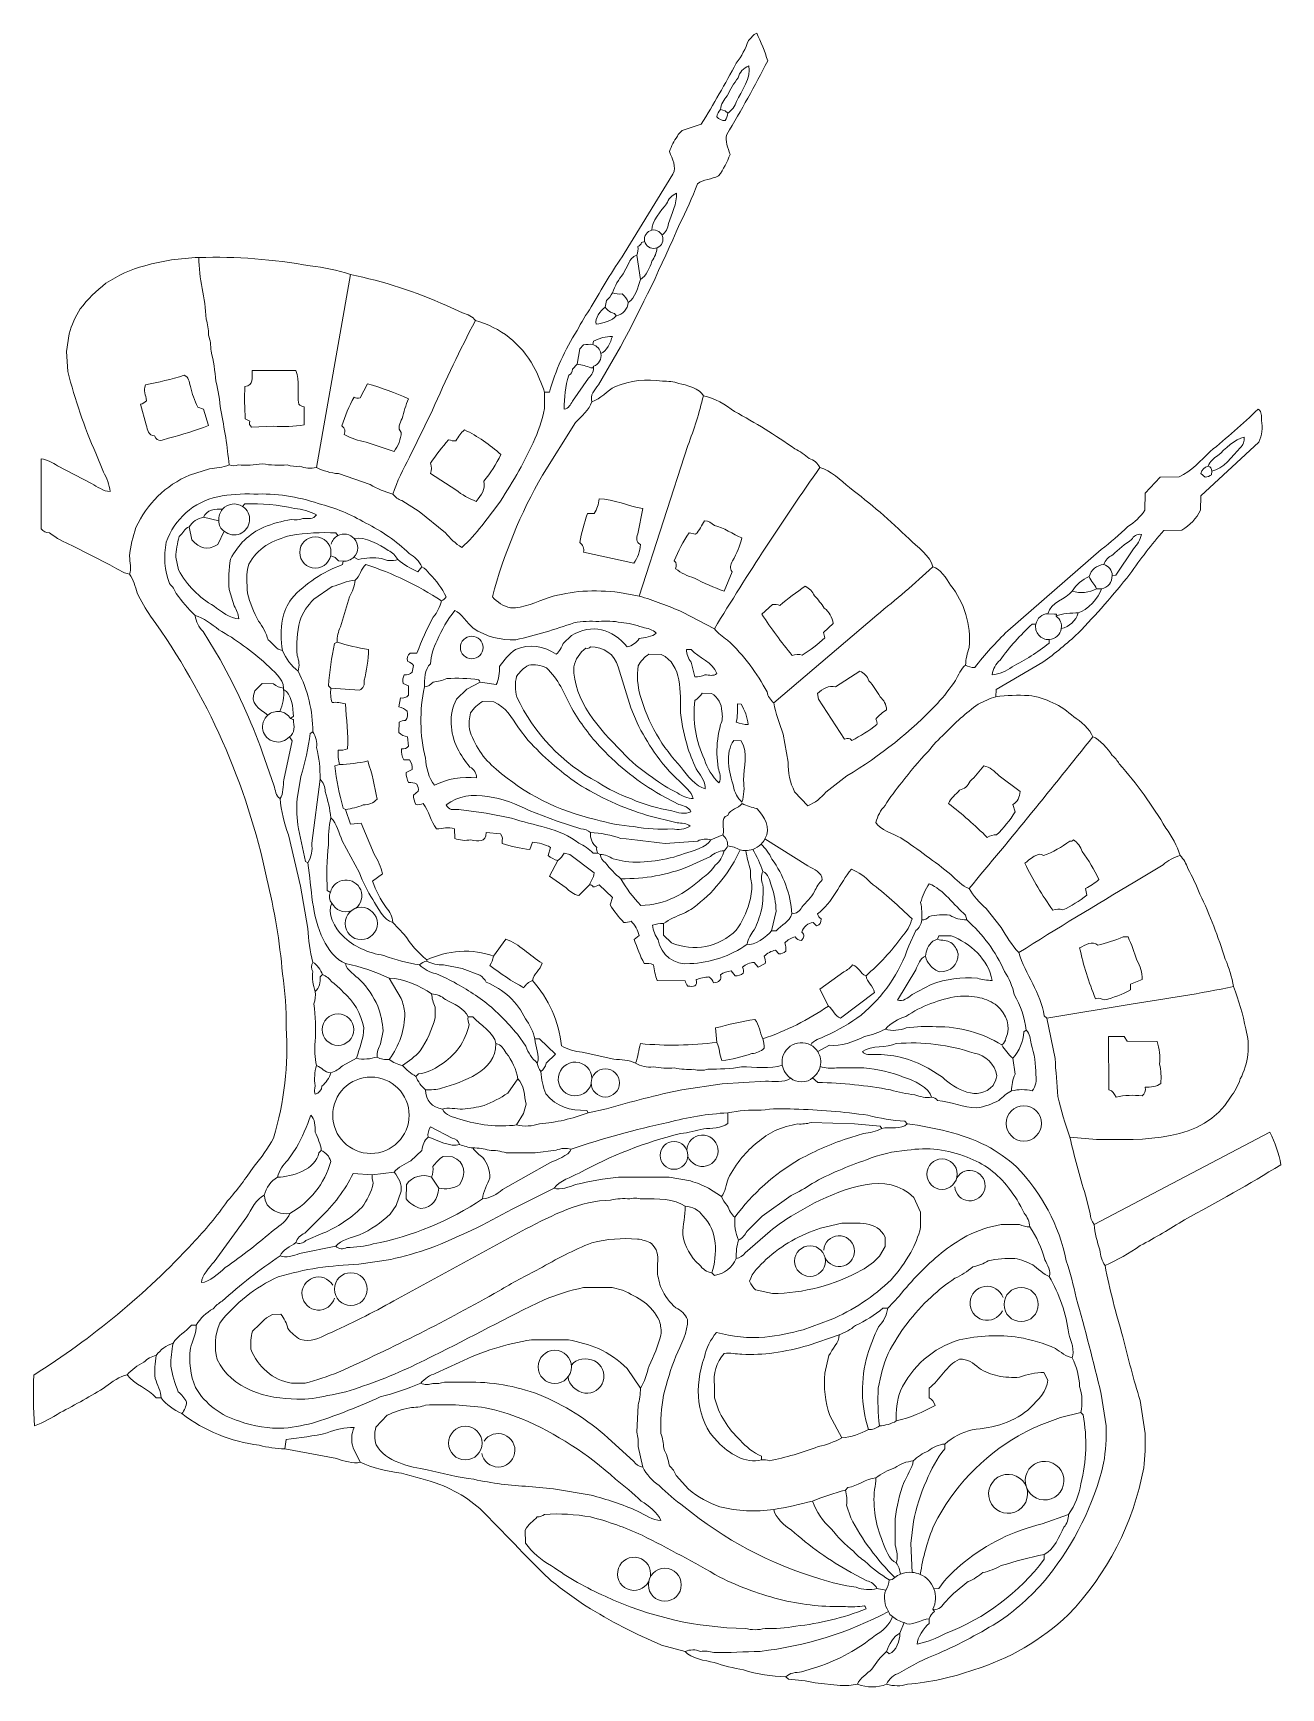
# Model space of a CAD drawing. Header units: inches. Extents: x 37.2 to 70.6, y 17.4 to 61.6.
import ezdxf

# ---------------------------------------------------------------- set-up
doc = ezdxf.new("R2010")
doc.units = ezdxf.units.IN
doc.header["$MEASUREMENT"] = 0
doc.layers.add('20_EXACT_CIRCLES', color=7, linetype='CONTINUOUS', lineweight=18)
doc.layers.add('30_SHARED_EDGES', color=7, linetype='CONTINUOUS', lineweight=18)

msp = doc.modelspace()

# ---------------------------------------------------------------- linework, layer by layer
at = {"layer": '20_EXACT_CIRCLES'}
for centre, radius in [((53.795, 56.129), 0.248), ((44.741, 47.748), 0.418), ((48.924, 45.202), 0.303), ((45.968, 37.817), 0.432), ((45.348, 34.977), 0.422), ((46.228, 32.684), 1.023), ((52.501, 33.549), 0.378), ((63.701, 32.465), 0.472), ((54.34, 31.609), 0.371), ((61.512, 31.108), 0.407), ((57.979, 28.781), 0.412), ((45.691, 28.032), 0.439), ((63.629, 27.619), 0.458), ((51.148, 25.95), 0.445), ((48.755, 23.91), 0.45), ((54.093, 20.119), 0.441)]:
    msp.add_circle(centre, radius, dxfattribs=at)
at = {"layer": '30_SHARED_EDGES'}
for p, q in [((55.58, 59.601), (55.707, 59.568)), ((55.707, 59.568), (55.775, 59.503)), ((54.558, 59.041), (55.069, 59.205)), ((53.006, 55.748), (54.311, 57.872)), ((53.47, 56.043), (53.556, 56.067)), ((52.975, 55.202), (53.124, 55.473)), ((53.34, 55.704), (53.438, 55.055)), ((44.769, 50.023), (45.678, 55.185)), ((52.496, 54.308), (52.528, 54.488)), ((48.679, 54.155), (48.252, 54.352)), ((52.749, 54.146), (52.788, 54.081)), ((38.15, 53.599), (38.082, 53.121)), ((51.749, 52.782), (51.814, 53.193)), ((51.814, 53.193), (51.917, 53.302)), ((52.186, 53.399), (52.164, 53.308)), ((52.91, 53.252), (52.318, 52.234)), ((38.082, 53.121), (38.117, 52.587)), ((51.749, 52.782), (51.619, 52.651)), ((52.166, 52.685), (52.187, 52.731)), ((44.217, 52.62), (43.048, 52.62)), ((46.132, 52.263), (45.938, 51.885)), ((51.625, 51.798), (52.052, 52.415)), ((52.112, 52.685), (52.166, 52.685)), ((50.873, 52.036), (50.871, 51.596)), ((50.873, 52.036), (51.003, 52.036)), ((40.061, 51.711), (40.217, 51.166)), ((41.749, 51.581), (41.595, 51.635)), ((41.879, 51.14), (41.749, 51.581)), ((44.444, 51.159), (44.438, 51.646)), ((47.874, 51.557), (47.26, 50.295)), ((42.866, 51.321), (42.983, 51.256)), ((43.036, 51.102), (43.619, 51.127)), ((50.819, 49.818), (51.703, 51.224)), ((46.096, 50.702), (46.847, 50.452)), ((54.709, 50.612), (53.405, 46.581)), ((68.438, 49.264), (69.993, 50.697)), ((37.402, 50.25), (37.399, 48.382)), ((38.747, 49.593), (37.838, 50.062)), ((38.867, 50.4), (39.068, 49.899)), ((41.373, 49.818), (41.908, 49.986)), ((45.357, 49.856), (46.208, 49.561)), ((47.821, 49.86), (48.499, 49.422)), ((67.347, 49.763), (66.944, 49.334)), ((67.861, 49.769), (67.347, 49.763)), ((68.552, 49.763), (68.44, 49.86)), ((68.73, 49.925), (68.723, 49.828)), ((66.944, 49.334), (66.937, 48.874)), ((68.432, 48.879), (68.438, 49.264)), ((42.854, 49.049), (42.795, 48.976)), ((47.519, 48.843), (47.059, 49.138)), ((48.222, 48.273), (47.519, 48.843)), ((49.624, 49.022), (49.197, 48.461)), ((52.204, 48.789), (52.022, 48.789)), ((53.37, 48.246), (53.503, 48.919)), ((41.36, 48.432), (41.434, 48.087)), ((42.156, 48.596), (41.749, 48.691)), ((42.129, 47.962), (42.304, 48.312)), ((67.443, 48.334), (67.93, 48.342)), ((38.227, 47.937), (39.239, 47.416)), ((54.918, 48.237), (54.743, 48.269)), ((66.165, 47.14), (66.635, 47.843)), ((41.003, 47.62), (41.076, 47.277)), ((45.485, 47.513), (45.361, 47.523)), ((45.467, 47.425), (45.485, 47.513)), ((45.889, 47.555), (45.772, 47.622)), ((51.918, 47.75), (53.262, 47.458)), ((65.773, 47.828), (63.272, 45.651)), ((47.593, 47.36), (47.487, 47.23)), ((55.678, 46.711), (55.899, 47.23)), ((66.067, 47.133), (66.165, 47.14)), ((42.566, 46.316), (42.433, 46.755)), ((45.191, 46.838), (44.7, 46.495)), ((45.652, 46.558), (45.41, 45.755)), ((53.405, 46.581), (52.876, 46.676)), ((65.645, 46.776), (65.775, 46.776)), ((55.418, 45.704), (54.562, 46.15)), ((56.977, 46.351), (56.688, 46.094)), ((59.764, 46.072), (57.009, 43.724)), ((64.347, 46.108), (64.522, 46.094)), ((64.522, 46.094), (64.574, 46.093)), ((64.574, 46.093), (64.567, 46.041)), ((41.739, 45.629), (42.191, 44.885)), ((58.343, 45.607), (58.6, 45.844)), ((63.925, 45.827), (64.021, 45.828)), ((45.321, 45.347), (45.256, 45.307)), ((51.371, 45.306), (51.592, 45.527)), ((58.373, 45.46), (58.343, 45.607)), ((64.379, 45.415), (64.375, 45.315)), ((47.457, 45.055), (47.275, 45.055)), ((53.997, 45.017), (53.665, 45.023)), ((54.801, 45.152), (54.671, 45.153)), ((54.794, 44.806), (54.899, 44.415)), ((62.964, 44.081), (64.21, 44.81)), ((47.366, 44.717), (47.334, 44.542)), ((53.181, 43.591), (52.844, 44.683)), ((59.314, 44.568), (58.665, 44.151)), ((43.124, 44.039), (43.313, 44.243)), ((43.313, 44.243), (43.619, 44.234)), ((43.892, 44.114), (43.892, 44.081)), ((45.093, 44.18), (45.158, 44.114)), ((45.921, 44.057), (45.158, 44.114)), ((47.022, 43.854), (46.977, 43.614)), ((47.087, 44.243), (47.23, 44.179)), ((47.23, 44.179), (47.236, 43.925)), ((48.79, 44.092), (48.519, 43.818)), ((49.152, 44.276), (48.79, 44.092)), ((49.152, 44.276), (49.581, 44.211)), ((55.343, 43.973), (55.093, 43.984)), ((58.178, 43.974), (58.21, 43.824)), ((62.951, 43.886), (62.964, 44.081)), ((49.521, 43.749), (49.217, 43.756)), ((53.349, 43.187), (53.181, 43.591)), ((56.132, 43.684), (56.035, 43.691)), ((58.21, 43.824), (58.905, 42.75)), ((46.983, 43.204), (46.977, 42.925)), ((50.438, 42.716), (50.173, 43.049)), ((44.119, 42.702), (43.894, 41.665)), ((44.047, 42.816), (44.119, 42.702)), ((44.606, 42.905), (44.671, 42.945)), ((47.204, 42.815), (47.236, 42.562)), ((56.132, 42.704), (55.938, 42.717)), ((57.395, 42.133), (57.263, 42.886)), ((43.329, 42.383), (43.63, 41.514)), ((47.106, 42.198), (47.262, 42.198)), ((55.519, 41.975), (55.483, 42.356)), ((44.252, 41.15), (44.353, 41.752)), ((44.644, 39.964), (44.866, 41.679)), ((45.261, 42.036), (45.386, 42.068)), ((47.327, 41.938), (47.171, 41.86)), ((58.966, 41.764), (58.405, 41.335)), ((63.6, 41.347), (63.037, 41.771)), ((47.496, 41.354), (47.366, 41.25)), ((54.469, 41.003), (53.976, 41.263)), ((57.918, 40.965), (57.567, 41.342)), ((45.548, 40.867), (45.483, 40.907)), ((45.678, 40.477), (45.548, 40.867)), ((49.315, 40.766), (48.583, 40.865)), ((49.991, 40.637), (49.315, 40.766)), ((50.465, 40.843), (51.212, 40.551)), ((63.467, 40.805), (63.405, 40.997)), ((44.477, 39.478), (44.285, 40.354)), ((45.97, 40.497), (45.678, 40.477)), ((46.31, 39.668), (45.97, 40.497)), ((48.464, 40.347), (48.47, 40.094)), ((51.212, 40.551), (51.843, 40.351)), ((54.42, 40.512), (53.629, 40.709)), ((44.344, 38.818), (44.019, 40.185)), ((45.461, 40.032), (45.926, 39.17)), ((49.314, 40.25), (49.697, 40.217)), ((50.483, 39.795), (50.548, 39.99)), ((54.104, 39.958), (54.975, 40.024)), ((55.645, 40.185), (55.321, 40.055)), ((56.771, 40.078), (57.922, 39.356)), ((44.542, 39.438), (44.477, 39.478)), ((51.035, 39.854), (50.97, 39.633)), ((51.006, 39.081), (51.23, 39.503)), ((51.551, 39.666), (51.401, 39.698)), ((52.204, 39.168), (51.551, 39.666)), ((52.301, 39.698), (52.171, 39.698)), ((52.366, 39.666), (52.301, 39.698)), ((52.712, 39.543), (53.032, 39.472)), ((55.311, 39.61), (54.744, 39.347)), ((46.269, 38.951), (46.541, 39.146)), ((51.454, 38.772), (51.006, 39.081)), ((67.428, 39.389), (66.668, 38.927)), ((44.538, 37.684), (44.344, 38.818)), ((45.144, 38.648), (45.061, 38.696)), ((52.074, 38.854), (51.792, 38.562)), ((52.691, 38.509), (52.334, 38.853)), ((65.386, 38.577), (65.353, 38.753)), ((52.628, 38.315), (52.691, 38.509)), ((56.944, 37.62), (57.071, 38.143)), ((62.691, 38.22), (63.097, 37.713)), ((47.12, 37.523), (46.814, 37.847)), ((54.054, 37.502), (54.054, 37.815)), ((58.151, 37.75), (58.066, 37.847)), ((62.171, 37.912), (62.139, 38.037)), ((49.834, 37.393), (49.509, 36.938)), ((53.275, 37.39), (53.405, 37.494)), ((54.27, 37.301), (54.054, 37.502)), ((56.944, 37.62), (57.074, 37.623)), ((60.622, 37.218), (60.811, 37.628)), ((61.392, 37.393), (61.262, 37.341)), ((61.392, 37.393), (61.425, 37.49)), ((61.425, 37.49), (61.756, 37.484)), ((66.49, 37.458), (66.36, 37.458)), ((47.723, 36.841), (47.723, 36.808)), ((56.589, 36.646), (56.485, 36.776)), ((57.142, 37.003), (57.057, 37.101)), ((44.931, 36.451), (44.866, 36.386)), ((46.717, 36.354), (47.035, 35.813)), ((47.969, 36.475), (48.257, 36.346)), ((48.17, 36.708), (48.669, 36.609)), ((48.669, 36.609), (49.146, 36.436)), ((55.971, 36.419), (55.867, 36.549)), ((56.778, 36.743), (56.589, 36.646)), ((58.243, 36.055), (58.888, 36.527)), ((60.321, 35.763), (60.806, 36.576)), ((66.557, 36.192), (66.87, 36.321)), ((54.639, 36.284), (53.892, 36.291)), ((58.47, 35.607), (58.243, 36.055)), ((58.795, 35.285), (59.704, 35.968)), ((61.223, 36.186), (60.713, 35.916)), ((66.554, 36.038), (66.557, 36.192)), ((47.945, 35.581), (47.949, 35.301)), ((66.628, 35.67), (64.314, 35.282)), ((48.827, 35.315), (48.957, 35.314)), ((55.451, 35.02), (55.483, 34.633)), ((64.249, 35.348), (64.314, 35.282)), ((64.539, 34.206), (64.314, 35.282)), ((46.553, 34.941), (46.484, 34.594)), ((50.147, 34.851), (50.371, 34.529)), ((50.743, 34.73), (50.613, 34.73)), ((51.165, 34.321), (50.743, 34.73)), ((58.184, 34.389), (58.496, 34.562)), ((63.762, 34.958), (63.697, 34.918)), ((65.97, 34.795), (65.973, 33.367)), ((66.387, 34.795), (65.97, 34.795)), ((66.465, 34.666), (66.387, 34.795)), ((67.269, 34.662), (66.465, 34.666)), ((45.468, 34.009), (45.84, 34.211)), ((50.919, 34.074), (51.165, 34.321)), ((51.88, 34.37), (52.731, 34.181)), ((63.469, 33.783), (63.405, 34.211)), ((47.497, 33.789), (47.431, 33.724)), ((50.158, 33.659), (49.89, 33.277)), ((58.192, 33.562), (58.042, 33.683)), ((58.689, 33.951), (59.421, 33.951)), ((61.141, 33.947), (61.523, 33.705)), ((54.546, 33.364), (55.63, 33.528)), ((55.63, 33.528), (56.785, 33.594)), ((50.382, 32.977), (50.312, 32.734)), ((52.002, 32.815), (52.041, 32.75)), ((52.041, 32.75), (52.536, 32.853)), ((47.821, 32.376), (48.398, 32.071)), ((50.312, 32.734), (50.126, 32.425)), ((55.775, 32.75), (55.775, 32.464)), ((59.168, 32.456), (58.006, 32.489)), ((59.859, 32.393), (59.168, 32.456)), ((59.899, 32.328), (59.859, 32.393)), ((60.515, 32.523), (60.58, 32.458)), ((59.408, 32.194), (59.068, 32.091)), ((64.931, 32.101), (65.647, 32.036)), ((65.58, 29.763), (70.285, 32.23)), ((44.239, 31.819), (44.003, 31.483)), ((44.899, 31.743), (44.834, 31.678)), ((47.296, 31.466), (47.592, 31.743)), ((48.16, 31.581), (48.414, 31.575)), ((49.847, 31.681), (50.626, 31.68)), ((50.626, 31.68), (51.186, 31.746)), ((46.262, 31.094), (45.748, 31.127)), ((46.847, 31.159), (46.262, 31.094)), ((47.853, 31.029), (48.048, 30.737)), ((49.748, 30.695), (51.015, 31.41)), ((54.206, 31.027), (52.856, 31.029)), ((54.78, 30.925), (54.206, 31.027)), ((47.04, 30.653), (46.905, 30.268)), ((47.176, 30.834), (47.171, 30.448)), ((51.132, 30.737), (50.006, 30.175)), ((55.613, 30.51), (55.264, 30.733)), ((46.905, 30.268), (46.746, 30.036)), ((57.477, 30.533), (56.697, 29.986)), ((57.475, 29.981), (58.102, 30.342)), ((60.754, 30.482), (60.934, 30.09)), ((65.349, 30.545), (65.48, 30.052)), ((42.907, 29.967), (42.029, 28.765)), ((44.859, 29.934), (44.456, 29.531)), ((56.697, 29.986), (56.294, 29.583)), ((58.827, 29.795), (58.263, 29.658)), ((60.934, 30.09), (60.936, 29.68)), ((63.585, 29.761), (63.095, 29.761)), ((44.945, 29.527), (44.488, 29.331)), ((46.843, 27.716), (50.374, 29.642)), ((56.24, 29.006), (56.912, 29.582)), ((59.992, 29.176), (59.987, 29.423)), ((44.317, 28.981), (45.288, 29.179)), ((46.756, 28.827), (45.902, 28.695)), ((59.841, 28.912), (59.992, 29.176)), ((55.418, 28.399), (55.353, 28.464)), ((51.915, 28.072), (52.688, 28.072)), ((52.688, 28.072), (52.958, 28.004)), ((56.522, 28.01), (56.971, 27.913)), ((60.061, 27.523), (59.931, 27.522)), ((60.364, 27.843), (60.061, 27.523)), ((41.554, 27.068), (41.425, 27.067)), ((43.593, 27.354), (43.82, 27.36)), ((58.521, 27.207), (57.796, 26.944)), ((50.527, 26.676), (51.511, 26.676)), ((57.928, 26.523), (58.762, 26.808)), ((58.374, 25.786), (58.484, 26.251)), ((47.969, 25.778), (48.586, 26.07)), ((53.085, 25.911), (53.438, 25.38)), ((64.345, 25.595), (64.24, 25.802)), ((44.464, 25.512), (44.103, 25.511)), ((48.788, 25.542), (48.193, 25.54)), ((55.422, 25.118), (55.418, 25.453)), ((61.166, 25.38), (61.165, 25.121)), ((40.613, 25.12), (40.483, 25.122)), ((53.341, 24.202), (53.376, 24.921)), ((65.905, 24.369), (65.77, 25.223)), ((66.944, 24.17), (66.811, 25.051)), ((46.661, 24.655), (46.36, 24.333)), ((58.827, 24.049), (58.512, 24.647)), ((64.685, 24.592), (65.223, 24.731)), ((65.288, 24.665), (65.223, 24.731)), ((43.957, 24.01), (43.925, 23.756)), ((53.265, 23.422), (52.572, 24.054)), ((45.312, 23.494), (43.925, 23.756)), ((45.938, 23.399), (45.748, 23.783)), ((53.503, 23.269), (53.376, 23.82)), ((56.684, 23.464), (56.678, 23.562)), ((61.587, 23.756), (61.587, 23.886)), ((54.731, 22.675), (54.397, 23.042)), ((50.455, 22.749), (51.116, 22.683)), ((51.116, 22.683), (52.118, 22.516)), ((58.992, 22.718), (58.925, 22.653)), ((63.769, 22.73), (63.795, 22.679)), ((63.795, 22.679), (63.769, 22.73)), ((48.82, 22.411), (49.14, 22.16)), ((59.068, 21.913), (58.959, 22.245)), ((60.257, 21.884), (60.257, 21.182)), ((60.678, 21.225), (60.746, 21.809)), ((64.899, 22.003), (64.191, 21.749)), ((50.357, 21.583), (50.364, 21.234)), ((60.708, 20.451), (60.678, 21.225)), ((64.249, 20.932), (64.249, 20.802)), ((59.499, 20.222), (59.076, 20.45)), ((59.769, 20.023), (60.004, 19.977)), ((61.422, 20.023), (61.293, 20.01)), ((60.497, 19.106), (60.386, 18.821)), ((61.165, 19.081), (61.165, 19.211)), ((61.31, 19.406), (61.266, 19.468)), ((54.005, 18.506), (54.639, 18.334)), ((60.028, 18.334), (60.095, 18.269)), ((58.187, 17.919), (57.748, 17.785)), ((57.334, 17.653), (57.4, 17.588)), ((58.118, 17.493), (58.785, 17.426))]:
    msp.add_line(p, q, dxfattribs=at)
for points in [[(56.33, 61.451), (56.417, 61.519), (56.448, 61.605), (56.551, 61.646)], [(56.551, 61.646), (56.668, 61.406), (56.767, 61.157), (56.847, 60.902)], [(56.005, 60.841), (56.146, 61.025), (56.256, 61.231), (56.33, 61.451)], [(55.069, 59.205), (55.395, 59.742), (55.708, 60.288), (56.005, 60.841)], [(56.847, 60.902), (56.502, 60.234), (56.137, 59.577), (55.751, 58.933)], [(56.337, 60.769), (56.418, 60.476), (56.141, 60.077), (56.011, 59.814)], [(56.055, 60.453), (56.093, 60.598), (56.198, 60.715), (56.337, 60.769)], [(55.762, 59.965), (55.845, 60.136), (55.943, 60.3), (56.055, 60.453)], [(55.58, 59.601), (55.603, 59.738), (55.666, 59.865), (55.762, 59.965)], [(56.011, 59.814), (55.97, 59.686), (55.887, 59.577), (55.775, 59.503)], [(55.58, 59.601), (55.53, 59.546), (55.496, 59.479), (55.483, 59.406)], [(55.483, 59.406), (55.536, 59.338), (55.619, 59.302), (55.704, 59.308)], [(55.704, 59.308), (55.749, 59.363), (55.774, 59.432), (55.775, 59.503)], [(54.429, 58.884), (54.459, 58.946), (54.503, 58.999), (54.558, 59.041)], [(55.751, 58.933), (55.696, 58.753), (55.788, 58.578), (55.839, 58.401)], [(54.22, 58.474), (54.269, 58.621), (54.339, 58.759), (54.429, 58.884)], [(54.311, 57.872), (54.412, 58.073), (54.292, 58.269), (54.22, 58.474)], [(55.839, 58.401), (55.765, 58.196), (55.661, 58.002), (55.532, 57.826)], [(54.964, 57.615), (54.83, 57.244), (54.67, 56.883), (54.486, 56.535)], [(55.532, 57.826), (55.352, 57.727), (55.124, 57.739), (54.964, 57.615)], [(54.403, 57.36), (54.283, 57.303), (54.189, 57.202), (54.14, 57.077)], [(54.188, 56.552), (54.279, 56.797), (54.426, 57.098), (54.403, 57.36)], [(54.14, 57.077), (53.998, 56.895), (53.735, 56.606), (53.741, 56.37)], [(54.486, 56.535), (54.007, 55.419), (53.481, 54.324), (52.91, 53.252)], [(54.017, 56.238), (54.117, 56.313), (54.179, 56.427), (54.188, 56.552)], [(53.34, 55.704), (53.373, 55.776), (53.384, 55.854), (53.373, 55.932)], [(53.373, 55.932), (53.421, 55.951), (53.457, 55.993), (53.47, 56.043)], [(53.881, 55.896), (53.871, 55.768), (53.824, 55.644), (53.746, 55.541)], [(40.175, 55.421), (39.805, 55.323), (39.454, 55.164), (39.137, 54.951)], [(41.619, 55.64), (41.131, 55.625), (40.646, 55.551), (40.175, 55.421)], [(41.619, 55.64), (42.62, 55.669), (43.62, 55.594), (44.605, 55.416)], [(41.619, 55.64), (41.619, 55.081), (41.803, 54.547), (41.817, 53.993)], [(44.605, 55.416), (44.97, 55.38), (45.33, 55.302), (45.678, 55.185)], [(52.125, 54.316), (52.4, 54.805), (52.694, 55.282), (53.006, 55.748)], [(53.124, 55.473), (53.156, 55.58), (53.236, 55.666), (53.34, 55.704)], [(53.746, 55.541), (53.694, 55.371), (53.601, 55.138), (53.438, 55.055)], [(39.137, 54.951), (38.877, 54.754), (38.645, 54.522), (38.447, 54.263)], [(48.252, 54.352), (47.428, 54.726), (46.565, 55.005), (45.678, 55.185)], [(52.691, 54.698), (52.758, 54.88), (52.854, 55.05), (52.975, 55.202)], [(53.438, 55.055), (53.377, 54.851), (53.304, 54.548), (53.113, 54.438)], [(52.528, 54.488), (52.6, 54.543), (52.655, 54.615), (52.691, 54.698)], [(52.691, 54.698), (52.773, 54.668), (52.86, 54.657), (52.947, 54.665)], [(52.947, 54.665), (53.023, 54.608), (53.081, 54.529), (53.113, 54.438)], [(38.447, 54.263), (38.315, 54.058), (38.215, 53.834), (38.15, 53.599)], [(49.022, 53.951), (48.959, 54.06), (48.806, 54.117), (48.679, 54.155)], [(51.745, 53.683), (51.857, 53.903), (51.984, 54.114), (52.125, 54.316)], [(52.496, 54.308), (52.361, 54.208), (52.22, 54.024), (52.256, 53.854)], [(52.256, 53.854), (52.42, 53.892), (52.703, 53.935), (52.788, 54.081)], [(52.496, 54.308), (52.554, 54.221), (52.646, 54.162), (52.749, 54.146)], [(52.788, 54.081), (52.966, 54.11), (53.101, 54.258), (53.113, 54.438)], [(41.817, 53.993), (41.859, 53.854), (41.881, 53.71), (41.882, 53.565)], [(49.022, 53.951), (48.613, 53.166), (48.23, 52.367), (47.874, 51.557)], [(49.022, 53.951), (49.688, 53.776), (50.25, 53.332), (50.576, 52.726)], [(51.003, 52.036), (51.166, 52.619), (51.416, 53.174), (51.745, 53.683)], [(41.882, 53.565), (41.925, 53.426), (41.947, 53.282), (41.948, 53.137)], [(51.917, 53.302), (52.012, 53.308), (52.074, 53.33), (52.164, 53.308)], [(52.382, 53.071), (52.36, 53.186), (52.276, 53.277), (52.164, 53.308)], [(52.689, 53.529), (52.513, 53.528), (52.34, 53.483), (52.186, 53.399)], [(52.382, 53.071), (52.529, 53.113), (52.647, 53.383), (52.689, 53.529)], [(41.948, 53.137), (42.014, 52.872), (42.057, 52.603), (42.077, 52.331)], [(50.576, 52.726), (50.698, 52.507), (50.798, 52.275), (50.873, 52.036)], [(51.749, 52.782), (51.874, 52.767), (51.996, 52.734), (52.112, 52.685)], [(52.052, 52.415), (52.146, 52.491), (52.197, 52.61), (52.187, 52.731)], [(52.382, 53.071), (52.409, 52.926), (52.327, 52.782), (52.187, 52.731)], [(38.117, 52.587), (38.303, 51.837), (38.554, 51.106), (38.867, 50.4)], [(41.23, 52.49), (40.889, 52.382), (40.542, 52.296), (40.191, 52.23)], [(41.398, 52.191), (41.358, 52.318), (41.364, 52.44), (41.23, 52.49)], [(42.077, 52.331), (42.141, 52.075), (42.184, 51.814), (42.207, 51.552)], [(43.048, 52.62), (43.048, 52.418), (43.102, 52.217), (42.853, 52.191)], [(44.298, 51.714), (44.244, 52.006), (44.33, 52.341), (44.217, 52.62)], [(47.236, 51.858), (46.878, 52.018), (46.509, 52.154), (46.132, 52.263)], [(51.522, 52.488), (51.436, 52.193), (51.395, 51.888), (51.399, 51.581)], [(51.619, 52.651), (51.627, 52.581), (51.587, 52.515), (51.522, 52.488)], [(54.03, 52.33), (53.605, 52.4), (53.169, 52.352), (52.769, 52.19)], [(54.466, 52.27), (54.325, 52.316), (54.178, 52.336), (54.03, 52.33)], [(55.126, 51.938), (55.055, 52.125), (54.655, 52.239), (54.466, 52.27)], [(40.191, 52.23), (40.128, 52.077), (40.201, 51.96), (40.223, 51.808)], [(41.595, 51.635), (41.507, 51.812), (41.441, 51.998), (41.398, 52.191)], [(42.853, 52.191), (42.842, 51.901), (42.846, 51.611), (42.866, 51.321)], [(45.775, 51.904), (45.645, 51.658), (45.536, 51.401), (45.451, 51.136)], [(45.938, 51.885), (45.883, 51.866), (45.823, 51.873), (45.775, 51.904)], [(47.062, 51.33), (47.105, 51.51), (47.163, 51.687), (47.236, 51.858)], [(52.318, 52.234), (52.21, 52.09), (52.085, 51.957), (52.139, 51.776)], [(52.769, 52.19), (52.546, 52.078), (52.373, 51.848), (52.139, 51.776)], [(55.126, 51.938), (55.016, 51.487), (54.877, 51.044), (54.709, 50.612)], [(55.96, 51.521), (55.737, 51.689), (55.402, 51.897), (55.126, 51.938)], [(40.223, 51.808), (40.178, 51.763), (40.122, 51.729), (40.061, 51.711)], [(42.207, 51.552), (42.31, 51.068), (42.385, 50.58), (42.431, 50.088)], [(44.438, 51.646), (44.384, 51.651), (44.335, 51.676), (44.298, 51.714)], [(50.871, 51.596), (50.808, 51.278), (50.706, 50.97), (50.567, 50.678)], [(51.399, 51.581), (51.535, 51.607), (51.553, 51.69), (51.625, 51.798)], [(51.703, 51.224), (51.855, 51.381), (52.074, 51.567), (52.139, 51.776)], [(57.569, 50.522), (57.051, 50.884), (56.514, 51.217), (55.96, 51.521)], [(69.973, 51.581), (69.559, 51.188), (69.13, 50.81), (68.687, 50.45)], [(70.061, 51.279), (70.061, 51.41), (70.078, 51.505), (69.973, 51.581)], [(40.217, 51.166), (40.243, 51.011), (40.267, 50.88), (40.438, 50.867)], [(40.814, 50.802), (41.174, 50.899), (41.529, 51.011), (41.879, 51.14)], [(42.983, 51.256), (42.962, 51.199), (42.984, 51.135), (43.036, 51.102)], [(43.619, 51.127), (43.895, 51.104), (44.172, 51.115), (44.444, 51.159)], [(45.451, 51.136), (45.542, 51.056), (45.551, 51.018), (45.516, 50.902)], [(46.847, 50.452), (46.96, 50.598), (47.027, 50.775), (47.041, 50.959)], [(47.041, 50.959), (46.926, 51.064), (47, 51.207), (47.062, 51.33)], [(48.73, 51.029), (48.639, 50.944), (48.563, 50.845), (48.503, 50.737)], [(49.704, 50.367), (49.413, 50.634), (49.085, 50.857), (48.73, 51.029)], [(69.993, 50.697), (70.074, 50.88), (70.097, 51.083), (70.061, 51.279)], [(40.438, 50.867), (40.523, 50.677), (40.646, 50.755), (40.814, 50.802)], [(45.516, 50.902), (45.697, 50.805), (45.893, 50.738), (46.096, 50.702)], [(48.308, 50.763), (48.13, 50.566), (47.967, 50.355), (47.821, 50.133)], [(48.503, 50.737), (48.436, 50.729), (48.369, 50.738), (48.308, 50.763)], [(50.567, 50.678), (50.299, 50.101), (49.984, 49.546), (49.624, 49.022)], [(57.96, 50.261), (57.841, 50.365), (57.71, 50.452), (57.569, 50.522)], [(68.73, 49.925), (69.03, 49.97), (69.288, 50.332), (69.491, 50.543)], [(69.597, 50.834), (69.354, 50.789), (69.076, 50.507), (68.897, 50.337)], [(69.491, 50.543), (69.571, 50.618), (69.61, 50.726), (69.597, 50.834)], [(37.838, 50.062), (37.711, 50.16), (37.561, 50.225), (37.402, 50.25)], [(41.908, 49.986), (42.086, 49.996), (42.262, 50.03), (42.431, 50.088)], [(42.678, 50.088), (42.598, 50.059), (42.511, 50.059), (42.431, 50.088)], [(43.321, 50.12), (43.108, 50.085), (42.893, 50.074), (42.678, 50.088)], [(43.989, 50.087), (43.766, 50.069), (43.541, 50.08), (43.321, 50.12)], [(44.32, 50.054), (44.209, 50.043), (44.096, 50.054), (43.989, 50.087)], [(44.769, 50.023), (44.619, 49.99), (44.463, 50.001), (44.32, 50.054)], [(47.26, 50.295), (47.082, 49.98), (46.933, 49.65), (46.814, 49.308)], [(47.821, 50.133), (47.857, 50.046), (47.857, 49.948), (47.821, 49.86)], [(49.249, 49.653), (49.43, 49.871), (49.583, 50.111), (49.704, 50.367)], [(58.243, 50.023), (58.184, 50.137), (58.082, 50.223), (57.96, 50.261)], [(68.687, 50.45), (68.445, 50.211), (68.171, 49.914), (67.861, 49.769)], [(68.44, 49.86), (68.458, 49.959), (68.534, 50.036), (68.632, 50.055)], [(68.897, 50.337), (68.777, 50.279), (68.683, 50.179), (68.632, 50.055)], [(68.73, 49.925), (68.737, 49.988), (68.694, 50.045), (68.632, 50.055)], [(39.068, 49.899), (39.162, 49.74), (39.224, 49.563), (39.249, 49.379)], [(39.939, 48.414), (40.226, 49.044), (40.737, 49.544), (41.373, 49.818)], [(44.769, 50.023), (44.951, 49.927), (45.152, 49.87), (45.357, 49.856)], [(49.048, 49.114), (49.189, 49.291), (49.294, 49.426), (49.249, 49.653)], [(49.477, 46.556), (49.781, 47.697), (50.232, 48.793), (50.819, 49.818)], [(55.418, 45.704), (56.314, 47.173), (57.256, 48.613), (58.243, 50.023)], [(59.031, 49.482), (58.818, 49.676), (58.518, 49.938), (58.243, 50.023)], [(68.723, 49.828), (68.674, 49.789), (68.614, 49.766), (68.552, 49.763)], [(39.249, 49.379), (39.058, 49.374), (38.913, 49.512), (38.747, 49.593)], [(42.129, 49.237), (41.486, 49.102), (40.962, 48.639), (40.749, 48.018)], [(43.097, 49.308), (42.772, 49.323), (42.447, 49.299), (42.129, 49.237)], [(44.82, 49.056), (44.265, 49.244), (43.682, 49.33), (43.097, 49.308)], [(46.208, 49.561), (46.399, 49.452), (46.602, 49.367), (46.814, 49.308)], [(47.059, 49.138), (46.96, 49.164), (46.874, 49.225), (46.814, 49.308)], [(48.499, 49.422), (48.663, 49.289), (48.849, 49.184), (49.048, 49.114)], [(52.334, 49.178), (52.321, 49.04), (52.276, 48.907), (52.204, 48.789)], [(53.503, 48.919), (53.112, 48.977), (52.733, 49.178), (52.334, 49.178)], [(60.628, 48.108), (60.128, 48.602), (59.595, 49.061), (59.031, 49.482)], [(42.256, 48.902), (42.076, 48.931), (41.818, 48.878), (41.749, 48.691)], [(42.156, 48.596), (42.147, 48.707), (42.183, 48.817), (42.256, 48.902)], [(42.795, 48.976), (42.622, 49.089), (42.392, 49.058), (42.256, 48.902)], [(42.795, 48.976), (42.923, 48.892), (42.994, 48.744), (42.98, 48.592)], [(44.183, 48.922), (43.747, 49.022), (43.3, 49.064), (42.854, 49.049)], [(44.769, 48.755), (44.586, 48.847), (44.387, 48.904), (44.183, 48.922)], [(44.403, 48.653), (44.548, 48.662), (44.692, 48.626), (44.769, 48.755)], [(46.09, 48.534), (45.692, 48.765), (45.265, 48.941), (44.82, 49.056)], [(52.022, 48.789), (51.936, 48.534), (51.867, 48.274), (51.814, 48.01)], [(66.937, 48.874), (66.82, 48.698), (66.666, 48.55), (66.484, 48.442)], [(67.93, 48.342), (68.145, 48.47), (68.319, 48.656), (68.432, 48.879)], [(37.399, 48.382), (37.452, 48.312), (37.535, 48.27), (37.624, 48.269)], [(39.769, 47.647), (39.794, 47.909), (39.851, 48.166), (39.939, 48.414)], [(41.36, 48.432), (41.23, 48.385), (41.201, 48.257), (41.1, 48.172)], [(41.36, 48.432), (41.449, 48.568), (41.589, 48.662), (41.749, 48.691)], [(42.156, 48.596), (42.151, 48.481), (42.207, 48.373), (42.304, 48.312)], [(42.726, 48.249), (42.585, 48.19), (42.422, 48.215), (42.304, 48.312)], [(42.472, 47.57), (42.66, 47.948), (42.973, 48.25), (43.358, 48.424)], [(42.98, 48.592), (42.965, 48.439), (42.868, 48.307), (42.726, 48.249)], [(43.358, 48.424), (43.595, 48.518), (43.842, 48.585), (44.094, 48.624)], [(44.086, 48.201), (44.485, 48.268), (44.889, 48.291), (45.293, 48.269)], [(44.094, 48.624), (44.198, 48.61), (44.304, 48.62), (44.403, 48.653)], [(45.783, 48.117), (45.671, 48.242), (45.49, 48.274), (45.342, 48.196)], [(47.251, 47.719), (46.909, 48.049), (46.517, 48.324), (46.09, 48.534)], [(48.661, 47.88), (48.492, 47.983), (48.344, 48.117), (48.222, 48.273)], [(49.197, 48.461), (49.033, 48.254), (48.854, 48.059), (48.661, 47.88)], [(55.158, 48.594), (55.072, 48.475), (55.023, 48.335), (54.918, 48.237)], [(55.418, 48.464), (55.351, 48.538), (55.258, 48.585), (55.158, 48.594)], [(56.158, 48.14), (55.909, 48.223), (55.679, 48.425), (55.418, 48.464)], [(66.484, 48.442), (66.263, 48.22), (66.025, 48.015), (65.773, 47.828)], [(66.535, 47.164), (66.819, 47.568), (67.122, 47.959), (67.443, 48.334)], [(37.624, 48.269), (37.808, 48.13), (38.011, 48.018), (38.227, 47.937)], [(40.749, 48.018), (40.674, 47.648), (40.706, 47.265), (40.84, 46.913)], [(41.1, 48.172), (41.044, 47.993), (41.011, 47.807), (41.003, 47.62)], [(41.434, 48.087), (41.65, 47.846), (41.839, 47.781), (42.129, 47.962)], [(42.956, 47.432), (43.072, 47.63), (43.229, 47.802), (43.416, 47.935)], [(43.416, 47.935), (43.626, 48.054), (43.852, 48.144), (44.086, 48.201)], [(45.161, 47.968), (45.186, 48.066), (45.252, 48.149), (45.342, 48.196)], [(45.293, 48.269), (45.3, 48.259), (45.327, 48.219), (45.342, 48.196)], [(45.772, 47.622), (45.905, 47.759), (45.91, 47.975), (45.783, 48.117)], [(46.69, 47.797), (46.464, 47.967), (46.062, 48.177), (45.783, 48.117)], [(51.814, 48.01), (51.902, 47.955), (51.944, 47.85), (51.918, 47.75)], [(53.262, 47.458), (53.366, 47.605), (53.427, 47.778), (53.438, 47.958)], [(53.438, 47.958), (53.318, 48.028), (53.327, 48.122), (53.37, 48.246)], [(54.743, 48.269), (54.582, 48.037), (54.449, 47.786), (54.347, 47.523)], [(55.905, 47.523), (56.016, 47.716), (56.101, 47.924), (56.158, 48.14)], [(61.262, 47.36), (61.22, 47.643), (60.827, 47.91), (60.628, 48.108)], [(66.583, 48.09), (66.404, 47.968), (66.236, 47.831), (66.08, 47.681)], [(66.847, 48.231), (66.738, 48.242), (66.634, 48.186), (66.583, 48.09)], [(66.635, 47.843), (66.739, 47.951), (66.812, 48.085), (66.847, 48.231)], [(39.239, 47.416), (39.406, 47.328), (39.584, 47.193), (39.769, 47.166)], [(39.769, 47.166), (39.831, 47.304), (39.769, 47.486), (39.769, 47.647)], [(42.433, 46.755), (42.412, 47.027), (42.424, 47.301), (42.472, 47.57)], [(42.921, 46.653), (42.914, 46.923), (42.872, 47.167), (42.956, 47.432)], [(44.098, 46.507), (44.492, 46.939), (44.927, 47.209), (45.467, 47.425)], [(45.361, 47.523), (45.309, 47.591), (45.233, 47.638), (45.148, 47.655)], [(45.485, 47.513), (45.592, 47.505), (45.697, 47.545), (45.772, 47.622)], [(45.808, 47.003), (45.938, 47.112), (45.96, 47.308), (46.089, 47.425)], [(46.513, 47.585), (46.305, 47.614), (46.093, 47.604), (45.889, 47.555)], [(46.089, 47.425), (46.804, 47.192), (47.485, 46.865), (48.113, 46.451)], [(46.944, 47.555), (46.802, 47.51), (46.647, 47.521), (46.513, 47.585)], [(46.944, 47.555), (46.89, 47.663), (46.8, 47.749), (46.69, 47.797)], [(47.487, 47.23), (47.29, 47.309), (47.107, 47.419), (46.944, 47.555)], [(47.593, 47.36), (47.518, 47.512), (47.398, 47.637), (47.251, 47.719)], [(54.347, 47.523), (54.427, 47.454), (54.399, 47.408), (54.379, 47.308)], [(55.899, 47.23), (55.809, 47.323), (55.859, 47.412), (55.905, 47.523)], [(65.451, 47.101), (65.5, 47.279), (65.655, 47.409), (65.84, 47.425)], [(66.08, 47.681), (65.969, 47.631), (65.883, 47.539), (65.84, 47.425)], [(66.067, 47.133), (66.064, 47.27), (65.972, 47.388), (65.84, 47.425)], [(39.769, 47.166), (39.871, 47.024), (39.919, 46.833), (39.971, 46.666)], [(41.076, 47.277), (41.298, 46.872), (41.629, 46.537), (42.032, 46.31)], [(45.808, 47.003), (45.576, 47.003), (45.408, 46.875), (45.191, 46.838)], [(45.808, 47.003), (45.788, 46.845), (45.735, 46.694), (45.652, 46.558)], [(47.593, 47.36), (47.687, 47.326), (47.723, 47.246), (47.796, 47.173)], [(47.796, 47.173), (47.981, 46.996), (48.132, 46.786), (48.243, 46.555)], [(54.379, 47.308), (54.533, 47.199), (54.703, 47.115), (54.883, 47.059)], [(54.883, 47.059), (55.141, 46.927), (55.406, 46.811), (55.678, 46.711)], [(61.262, 47.36), (60.78, 46.912), (60.28, 46.482), (59.764, 46.072)], [(61.262, 47.36), (61.456, 47.33), (61.643, 47.037), (61.737, 46.871)], [(65.451, 47.101), (65.263, 47.019), (65.105, 46.883), (64.996, 46.711)], [(65.152, 45.584), (65.639, 46.087), (66.101, 46.614), (66.535, 47.164)], [(65.645, 46.776), (65.601, 46.899), (65.491, 46.969), (65.451, 47.101)], [(66.067, 47.133), (66.06, 46.944), (65.964, 46.806), (65.775, 46.776)], [(39.971, 46.666), (40.074, 46.448), (40.195, 46.238), (40.331, 46.039)], [(40.84, 46.913), (40.917, 46.838), (40.978, 46.749), (41.018, 46.649)], [(41.018, 46.649), (41.165, 46.436), (41.333, 46.239), (41.522, 46.062)], [(43.219, 45.911), (43.093, 46.147), (42.993, 46.395), (42.921, 46.653)], [(43.863, 45.962), (43.904, 46.157), (43.984, 46.342), (44.098, 46.507)], [(48.243, 46.555), (48.21, 46.509), (48.165, 46.473), (48.113, 46.451)], [(49.961, 46.26), (49.775, 46.312), (49.607, 46.414), (49.477, 46.556)], [(50.997, 46.544), (50.667, 46.432), (50.314, 46.247), (49.961, 46.26)], [(51.897, 46.71), (51.593, 46.679), (51.292, 46.624), (50.997, 46.544)], [(52.876, 46.676), (52.551, 46.715), (52.224, 46.726), (51.897, 46.71)], [(54.562, 46.15), (54.185, 46.316), (53.799, 46.46), (53.405, 46.581)], [(57.853, 46.841), (57.614, 46.685), (57.387, 46.513), (57.171, 46.326)], [(58.095, 46.588), (58.048, 46.699), (57.962, 46.789), (57.853, 46.841)], [(58.36, 46.255), (58.284, 46.375), (58.195, 46.487), (58.095, 46.588)], [(61.737, 46.871), (62.115, 46.403), (62.294, 45.806), (62.235, 45.207)], [(64.347, 46.108), (64.415, 46.411), (64.82, 46.502), (64.996, 46.711)], [(65.645, 46.776), (65.447, 46.666), (65.212, 46.642), (64.996, 46.711)], [(65.158, 46.127), (65.382, 46.195), (65.738, 46.536), (65.775, 46.776)], [(41.522, 46.062), (41.542, 45.897), (41.619, 45.744), (41.739, 45.629)], [(42.155, 45.68), (41.971, 45.826), (41.743, 45.996), (41.522, 46.062)], [(42.032, 46.31), (42.193, 46.183), (42.485, 45.96), (42.691, 45.973)], [(42.691, 45.973), (42.68, 46.096), (42.637, 46.214), (42.566, 46.316)], [(44.7, 46.495), (44.53, 46.332), (44.4, 46.132), (44.321, 45.91)], [(48.113, 46.451), (48.078, 46.291), (48.003, 46.143), (47.895, 46.019)], [(48.472, 46.191), (48.279, 45.947), (48.121, 45.676), (48.003, 45.387)], [(48.962, 45.72), (48.818, 45.853), (48.641, 46.125), (48.472, 46.191)], [(56.688, 46.094), (56.94, 45.712), (57.212, 45.344), (57.503, 44.99)], [(57.171, 46.326), (57.11, 46.351), (57.043, 46.36), (56.977, 46.351)], [(58.6, 45.844), (58.577, 46.008), (58.491, 46.155), (58.36, 46.255)], [(64.347, 46.108), (64.187, 46.102), (64.052, 45.986), (64.021, 45.828)], [(65.158, 46.127), (64.98, 46.126), (64.723, 46.124), (64.567, 46.041)], [(65.158, 46.127), (65.094, 45.915), (64.92, 45.756), (64.704, 45.709)], [(40.331, 46.039), (41.849, 43.942), (42.908, 41.549), (43.441, 39.016)], [(43.435, 44.749), (43.045, 45.107), (42.616, 45.42), (42.155, 45.68)], [(43.475, 45.412), (43.422, 45.593), (43.335, 45.762), (43.219, 45.911)], [(43.86, 45.12), (43.814, 45.399), (43.815, 45.683), (43.863, 45.962)], [(44.321, 45.91), (44.251, 45.61), (44.227, 45.3), (44.25, 44.992)], [(45.41, 45.755), (45.353, 45.626), (45.322, 45.488), (45.321, 45.347)], [(47.895, 46.019), (47.731, 45.706), (47.585, 45.384), (47.457, 45.055)], [(50.11, 45.412), (49.705, 45.39), (49.302, 45.497), (48.962, 45.72)], [(51.66, 45.864), (51.161, 45.69), (50.626, 45.522), (50.11, 45.412)], [(51.592, 45.527), (52.14, 45.847), (52.698, 45.706), (53.085, 45.217)], [(52.327, 45.899), (52.104, 45.913), (51.88, 45.901), (51.66, 45.864)], [(52.921, 45.87), (52.726, 45.91), (52.525, 45.92), (52.327, 45.899)], [(53.496, 45.743), (53.311, 45.813), (53.118, 45.856), (52.921, 45.87)], [(53.86, 45.587), (53.777, 45.674), (53.627, 45.721), (53.496, 45.743)], [(55.418, 45.704), (55.518, 45.586), (55.637, 45.485), (55.769, 45.403)], [(63.272, 45.651), (62.954, 45.343), (62.658, 45.014), (62.386, 44.666)], [(63.064, 44.863), (63.317, 45.213), (63.605, 45.536), (63.925, 45.827)], [(64.099, 45.534), (64.029, 45.615), (64.001, 45.723), (64.021, 45.828)], [(64.379, 45.415), (64.544, 45.423), (64.68, 45.546), (64.704, 45.709)], [(64.567, 46.041), (64.671, 45.964), (64.724, 45.837), (64.704, 45.709)], [(43.86, 45.12), (43.698, 45.146), (43.601, 45.311), (43.475, 45.412)], [(45.256, 45.307), (45.174, 44.936), (45.12, 44.559), (45.093, 44.18)], [(45.321, 45.347), (45.597, 45.26), (45.879, 45.193), (46.165, 45.146)], [(48.003, 45.387), (47.892, 45.197), (47.83, 44.983), (47.821, 44.764)], [(50.095, 45.153), (50.457, 45.297), (50.868, 45.248), (51.187, 45.023)], [(51.187, 45.023), (51.27, 45.101), (51.333, 45.198), (51.371, 45.306)], [(51.983, 45.185), (51.815, 45.064), (51.697, 44.886), (51.654, 44.683)], [(52.106, 45.217), (52.076, 45.182), (52.027, 45.169), (51.983, 45.185)], [(52.844, 44.683), (52.756, 45.014), (52.448, 45.237), (52.106, 45.217)], [(53.085, 45.217), (53.216, 45.25), (53.331, 45.331), (53.405, 45.443)], [(53.405, 45.443), (53.546, 45.466), (53.766, 45.491), (53.86, 45.587)], [(55.769, 45.403), (55.988, 45.196), (56.191, 44.971), (56.373, 44.731)], [(57.769, 44.998), (57.985, 45.132), (58.187, 45.286), (58.373, 45.46)], [(62.235, 45.207), (62.184, 45.053), (62.152, 44.893), (62.139, 44.73)], [(64.375, 45.315), (64.067, 45.074), (63.735, 44.864), (63.386, 44.689)], [(64.379, 45.415), (64.272, 45.41), (64.169, 45.454), (64.099, 45.534)], [(64.21, 44.81), (64.54, 45.048), (64.855, 45.306), (65.152, 45.584)], [(42.191, 44.885), (42.636, 44.082), (43.017, 43.246), (43.329, 42.383)], [(43.892, 44.114), (43.882, 44.375), (43.611, 44.574), (43.435, 44.749)], [(43.86, 45.12), (43.95, 44.903), (44.096, 44.713), (44.282, 44.568)], [(44.25, 44.992), (44.308, 44.859), (44.319, 44.709), (44.282, 44.568)], [(46.165, 45.146), (46.165, 44.887), (46.114, 44.574), (46.044, 44.326)], [(47.275, 45.055), (47.205, 45.002), (47.181, 44.908), (47.217, 44.828)], [(47.217, 44.828), (47.279, 44.813), (47.333, 44.773), (47.366, 44.717)], [(47.821, 44.764), (47.666, 44.633), (47.658, 44.338), (47.658, 44.146)], [(49.671, 44.692), (49.786, 44.868), (49.929, 45.024), (50.095, 45.153)], [(50.451, 44.73), (50.32, 44.658), (50.209, 44.555), (50.126, 44.431)], [(50.923, 44.657), (50.776, 44.728), (50.612, 44.754), (50.451, 44.73)], [(53.665, 45.023), (53.546, 44.943), (53.448, 44.835), (53.38, 44.71)], [(54.51, 43.45), (54.503, 43.988), (54.576, 44.747), (53.997, 45.017)], [(54.671, 45.153), (54.679, 45.028), (54.721, 44.908), (54.794, 44.806)], [(55.483, 44.504), (55.387, 44.814), (54.996, 44.924), (54.801, 45.152)], [(56.373, 44.731), (56.542, 44.503), (56.694, 44.263), (56.83, 44.014)], [(57.503, 44.99), (57.587, 45.026), (57.682, 45.029), (57.769, 44.998)], [(62.139, 44.73), (62.012, 44.636), (61.952, 44.457), (61.87, 44.322)], [(62.386, 44.666), (62.299, 44.667), (62.215, 44.689), (62.139, 44.73)], [(62.853, 44.475), (62.874, 44.626), (62.949, 44.764), (63.064, 44.863)], [(44.671, 42.945), (44.673, 43.509), (44.54, 44.066), (44.282, 44.568)], [(46.044, 44.326), (46.072, 44.219), (46.021, 44.106), (45.921, 44.057)], [(47.119, 44.471), (47.081, 44.401), (47.07, 44.321), (47.087, 44.243)], [(47.334, 44.542), (47.28, 44.483), (47.198, 44.456), (47.119, 44.471)], [(48.263, 44.372), (48.145, 44.322), (48.02, 44.289), (47.892, 44.276)], [(49.113, 44.341), (48.831, 44.377), (48.547, 44.387), (48.263, 44.372)], [(49.152, 44.276), (49.14, 44.295), (49.118, 44.332), (49.113, 44.341)], [(49.581, 44.211), (49.662, 44.336), (49.663, 44.543), (49.671, 44.692)], [(50.126, 44.431), (50.081, 44.249), (50.084, 44.059), (50.132, 43.878)], [(51.592, 43.584), (51.395, 43.968), (51.25, 44.365), (50.923, 44.657)], [(51.654, 44.683), (51.638, 43.792), (52.347, 43.01), (52.943, 42.418)], [(53.38, 44.71), (53.343, 44.445), (53.362, 44.177), (53.434, 43.92)], [(54.899, 44.415), (54.99, 44.416), (55.08, 44.435), (55.164, 44.47)], [(55.164, 44.47), (55.293, 44.471), (55.383, 44.425), (55.483, 44.504)], [(59.556, 44.315), (59.514, 44.429), (59.426, 44.521), (59.314, 44.568)], [(59.853, 43.884), (59.768, 44.037), (59.669, 44.182), (59.556, 44.315)], [(61.87, 44.322), (61.726, 44.106), (61.567, 43.901), (61.392, 43.708)], [(63.386, 44.689), (63.234, 44.565), (63.048, 44.49), (62.853, 44.475)], [(43.47, 43.394), (43.251, 43.561), (42.959, 43.701), (43.124, 44.039)], [(43.619, 44.234), (43.697, 44.169), (43.792, 44.127), (43.892, 44.114)], [(43.892, 44.081), (43.908, 43.878), (43.872, 43.674), (43.789, 43.488)], [(44.152, 43.361), (44.152, 43.576), (44.104, 43.974), (43.892, 44.081)], [(45.158, 44.114), (45.137, 43.985), (45.149, 43.852), (45.191, 43.729)], [(47.236, 43.925), (47.182, 43.866), (47.101, 43.839), (47.022, 43.854)], [(47.685, 42.238), (47.534, 42.864), (47.525, 43.516), (47.658, 44.146)], [(47.892, 44.276), (47.833, 44.205), (47.75, 44.158), (47.658, 44.146)], [(50.132, 43.878), (50.574, 42.928), (51.362, 42.09), (52.297, 41.598)], [(53.434, 43.92), (53.641, 43.195), (54.021, 42.531), (54.542, 41.986)], [(55.093, 43.984), (55.043, 43.906), (54.976, 43.839), (54.899, 43.788)], [(55.617, 43.493), (55.621, 43.691), (55.516, 43.875), (55.343, 43.973)], [(56.83, 44.014), (56.851, 43.898), (56.915, 43.794), (57.009, 43.724)], [(58.665, 44.151), (58.47, 44.197), (58.326, 44.102), (58.178, 43.974)], [(60.028, 43.539), (60.019, 43.673), (59.956, 43.798), (59.853, 43.884)], [(62.478, 43.683), (62.628, 43.767), (62.786, 43.835), (62.951, 43.886)], [(62.951, 43.886), (63.243, 43.922), (63.537, 43.933), (63.831, 43.918)], [(63.831, 43.918), (64.282, 43.857), (64.703, 43.657), (65.036, 43.348)], [(43.47, 43.394), (43.558, 43.469), (43.674, 43.503), (43.789, 43.488)], [(44.078, 43.307), (44.012, 43.406), (43.907, 43.472), (43.789, 43.488)], [(45.191, 43.729), (45.31, 43.745), (45.432, 43.733), (45.545, 43.691)], [(45.545, 43.691), (45.556, 43.293), (45.643, 42.884), (45.603, 42.49)], [(46.977, 43.614), (47.06, 43.596), (47.136, 43.555), (47.197, 43.497)], [(47.197, 43.497), (47.224, 43.41), (47.206, 43.317), (47.149, 43.246)], [(48.519, 43.818), (48.302, 43.399), (48.344, 42.922), (48.545, 42.5)], [(48.892, 43.457), (48.858, 43.316), (48.847, 43.169), (48.862, 43.024)], [(49.217, 43.756), (49.086, 43.684), (48.975, 43.581), (48.892, 43.457)], [(50.173, 43.049), (50, 43.337), (49.834, 43.603), (49.521, 43.749)], [(52.405, 42.5), (52.095, 42.83), (51.822, 43.194), (51.592, 43.584)], [(54.712, 42.507), (54.617, 42.815), (54.549, 43.13), (54.51, 43.45)], [(54.899, 43.788), (54.831, 43.248), (54.919, 42.699), (55.152, 42.207)], [(55.584, 43.14), (55.635, 43.25), (55.647, 43.375), (55.617, 43.493)], [(56.035, 43.691), (56.047, 43.529), (56.038, 43.365), (56.006, 43.204)], [(56.327, 43.146), (56.3, 43.337), (56.234, 43.52), (56.132, 43.684)], [(57.263, 42.886), (57.174, 43.154), (57.05, 43.446), (57.009, 43.724)], [(61.392, 43.708), (60.674, 42.954), (59.858, 42.3), (58.966, 41.764)], [(59.736, 43.285), (59.823, 43.382), (59.921, 43.467), (60.028, 43.539)], [(61.581, 42.89), (61.851, 43.185), (62.151, 43.451), (62.478, 43.683)], [(43.47, 43.394), (43.353, 43.294), (43.302, 43.136), (43.337, 42.986)], [(43.337, 42.986), (43.373, 42.837), (43.49, 42.72), (43.64, 42.684)], [(44.047, 42.816), (44.203, 42.894), (44.173, 43.117), (44.152, 43.272)], [(44.078, 43.307), (44.102, 43.324), (44.14, 43.353), (44.152, 43.361)], [(44.152, 43.272), (44.147, 43.274), (44.101, 43.296), (44.078, 43.307)], [(47.149, 43.246), (47.091, 43.249), (47.033, 43.234), (46.983, 43.204)], [(48.862, 43.024), (48.985, 42.6), (49.236, 42.225), (49.58, 41.949)], [(53.809, 42.4), (53.64, 42.653), (53.486, 42.916), (53.349, 43.187)], [(55.483, 42.356), (55.484, 42.62), (55.518, 42.883), (55.584, 43.14)], [(56.006, 43.204), (56.107, 43.159), (56.217, 43.139), (56.327, 43.146)], [(59.094, 42.717), (59.332, 42.834), (59.557, 42.975), (59.765, 43.14)], [(59.765, 43.14), (59.781, 43.19), (59.77, 43.245), (59.736, 43.285)], [(65.036, 43.348), (65.205, 43.246), (65.482, 42.996), (65.548, 42.815)], [(43.64, 42.684), (43.79, 42.648), (43.947, 42.699), (44.047, 42.816)], [(44.353, 41.752), (44.47, 42.129), (44.555, 42.515), (44.606, 42.905)], [(44.772, 42.524), (44.791, 42.672), (44.755, 42.821), (44.671, 42.945)], [(44.866, 41.679), (44.874, 41.963), (44.842, 42.248), (44.772, 42.524)], [(46.977, 42.925), (47.036, 42.862), (47.117, 42.822), (47.204, 42.815)], [(47.236, 42.562), (47.19, 42.507), (47.119, 42.48), (47.048, 42.49)], [(51.755, 41.564), (51.274, 41.897), (50.832, 42.284), (50.438, 42.716)], [(55.938, 42.717), (55.697, 42.384), (55.807, 41.849), (55.933, 41.488)], [(56.197, 41.648), (56.2, 42.025), (56.342, 42.355), (56.132, 42.704)], [(58.905, 42.75), (58.995, 42.781), (59.028, 42.788), (59.094, 42.717)], [(61.141, 42.419), (61.271, 42.591), (61.418, 42.749), (61.581, 42.89)], [(62.236, 38.756), (63.359, 40.094), (64.463, 41.447), (65.548, 42.815)], [(65.548, 42.815), (65.727, 42.75), (65.966, 42.482), (66.064, 42.315)], [(45.353, 42.453), (45.343, 42.324), (45.354, 42.194), (45.386, 42.068)], [(45.603, 42.49), (45.523, 42.461), (45.438, 42.448), (45.353, 42.453)], [(46.145, 42.166), (45.896, 42.109), (45.641, 42.076), (45.386, 42.068)], [(46.392, 41.14), (46.337, 41.487), (46.254, 41.83), (46.145, 42.166)], [(47.048, 42.49), (47.041, 42.389), (47.061, 42.288), (47.106, 42.198)], [(47.262, 42.198), (47.315, 42.122), (47.339, 42.03), (47.327, 41.938)], [(47.925, 41.516), (47.78, 41.681), (47.704, 42.017), (47.685, 42.238)], [(48.545, 42.5), (48.639, 42.323), (48.75, 42.156), (48.879, 42.003)], [(53.976, 41.263), (53.394, 41.596), (52.865, 42.012), (52.405, 42.5)], [(52.943, 42.418), (53.184, 42.154), (53.459, 41.922), (53.759, 41.727)], [(54.484, 41.621), (54.233, 41.857), (54.006, 42.118), (53.809, 42.4)], [(54.973, 41.884), (54.871, 42.085), (54.784, 42.293), (54.712, 42.507)], [(55.152, 42.207), (55.225, 41.968), (55.359, 41.752), (55.542, 41.581)], [(57.567, 41.342), (57.442, 41.586), (57.383, 41.859), (57.395, 42.133)], [(60.437, 41.589), (60.651, 41.882), (60.887, 42.16), (61.141, 42.419)], [(66.064, 42.315), (66.14, 42.252), (66.205, 42.176), (66.256, 42.091)], [(66.256, 42.091), (66.723, 41.556), (67.139, 40.979), (67.502, 40.369)], [(43.894, 41.665), (43.879, 41.508), (43.89, 41.281), (43.795, 41.159)], [(44.866, 41.679), (44.957, 41.592), (45.007, 41.471), (45.002, 41.345)], [(45.483, 40.907), (45.377, 41.276), (45.303, 41.654), (45.261, 42.036)], [(47.171, 41.86), (47.167, 41.765), (47.189, 41.671), (47.236, 41.588)], [(49.054, 41.711), (48.667, 41.758), (48.274, 41.69), (47.925, 41.516)], [(48.879, 42.003), (48.985, 41.944), (49.053, 41.833), (49.054, 41.711)], [(49.58, 41.949), (50.337, 41.281), (51.251, 40.818), (52.237, 40.603)], [(53.759, 41.727), (53.969, 41.566), (54.196, 41.427), (54.434, 41.312)], [(54.542, 41.986), (54.666, 41.786), (54.945, 41.477), (55.172, 41.419)], [(55.172, 41.419), (55.202, 41.566), (55.069, 41.765), (54.973, 41.884)], [(55.542, 41.581), (55.605, 41.702), (55.562, 41.849), (55.519, 41.975)], [(56.158, 41.062), (56.214, 41.252), (56.227, 41.452), (56.197, 41.648)], [(62.626, 42.036), (62.519, 41.885), (62.397, 41.746), (62.262, 41.621)], [(63.037, 41.771), (62.921, 41.886), (62.787, 42.011), (62.626, 42.036)], [(43.63, 41.514), (43.674, 41.385), (43.68, 41.225), (43.795, 41.159)], [(45.002, 41.345), (45.077, 41.115), (45.13, 40.879), (45.158, 40.64)], [(47.236, 41.588), (47.312, 41.597), (47.389, 41.583), (47.457, 41.549)], [(47.366, 41.25), (47.365, 41.163), (47.387, 41.078), (47.431, 41.003)], [(47.457, 41.549), (47.488, 41.489), (47.502, 41.421), (47.496, 41.354)], [(48.243, 40.994), (48.885, 41.48), (49.813, 41.159), (50.465, 40.843)], [(53.629, 40.709), (52.968, 40.908), (52.338, 41.195), (51.755, 41.564)], [(52.297, 41.598), (52.578, 41.412), (52.881, 41.261), (53.199, 41.149)], [(54.434, 41.312), (54.556, 41.221), (54.702, 41.168), (54.853, 41.159)], [(54.853, 41.159), (54.803, 41.352), (54.626, 41.48), (54.484, 41.621)], [(55.933, 41.488), (55.955, 41.324), (56.035, 41.173), (56.158, 41.062)], [(58.405, 41.335), (58.276, 41.173), (58.109, 41.046), (57.918, 40.965)], [(59.986, 40.974), (60.12, 41.19), (60.271, 41.396), (60.437, 41.589)], [(61.977, 41.386), (61.886, 41.264), (61.736, 41.172), (61.684, 41.029)], [(62.262, 41.621), (62.213, 41.499), (62.105, 41.411), (61.977, 41.386)], [(63.405, 40.997), (63.527, 41.071), (63.601, 41.204), (63.6, 41.347)], [(44.019, 40.185), (43.902, 40.499), (43.827, 40.826), (43.795, 41.159)], [(44.285, 40.354), (44.248, 40.617), (44.237, 40.884), (44.252, 41.15)], [(45.548, 40.867), (45.71, 40.89), (45.87, 40.931), (46.023, 40.989)], [(46.023, 40.989), (46.161, 40.989), (46.293, 41.043), (46.392, 41.14)], [(47.431, 41.003), (47.497, 40.986), (47.567, 40.996), (47.626, 41.029)], [(47.626, 41.029), (47.781, 40.831), (47.829, 40.555), (47.983, 40.347)], [(48.583, 40.865), (48.428, 40.868), (48.305, 40.836), (48.243, 40.994)], [(53.199, 41.149), (53.546, 40.997), (53.91, 40.89), (54.284, 40.831)], [(54.284, 40.831), (54.433, 40.779), (54.642, 40.738), (54.789, 40.802)], [(54.789, 40.802), (54.748, 40.93), (54.592, 40.963), (54.469, 41.003)], [(56.165, 41.028), (56.055, 40.883), (55.85, 40.886), (55.775, 40.71)], [(56.554, 40.897), (56.419, 40.92), (56.287, 40.964), (56.165, 41.028)], [(56.771, 40.078), (56.952, 40.383), (56.758, 40.671), (56.554, 40.897)], [(59.738, 40.523), (59.785, 40.69), (59.87, 40.845), (59.986, 40.974)], [(61.684, 41.029), (62.048, 40.746), (62.395, 40.443), (62.723, 40.12)], [(62.97, 40.185), (63.161, 40.37), (63.328, 40.578), (63.467, 40.805)], [(45.093, 39.92), (45.08, 40.162), (45.102, 40.404), (45.158, 40.64)], [(45.158, 40.64), (45.322, 40.502), (45.367, 40.222), (45.461, 40.032)], [(47.983, 40.347), (48.15, 40.349), (48.301, 40.415), (48.464, 40.347)], [(51.792, 39.968), (51.288, 40.372), (50.577, 40.431), (49.991, 40.637)], [(51.843, 40.351), (51.94, 40.348), (52.033, 40.312), (52.106, 40.25)], [(52.237, 40.603), (52.572, 40.501), (52.917, 40.436), (53.266, 40.41)], [(53.266, 40.41), (53.605, 40.347), (53.95, 40.326), (54.295, 40.347)], [(54.295, 40.347), (54.456, 40.312), (54.625, 40.338), (54.769, 40.419)], [(54.769, 40.419), (54.689, 40.495), (54.533, 40.502), (54.42, 40.512)], [(55.775, 40.71), (55.549, 40.657), (55.713, 40.354), (55.645, 40.185)], [(60.413, 40.105), (60.221, 40.208), (59.84, 40.334), (59.738, 40.523)], [(67.502, 40.369), (67.67, 40.147), (67.799, 39.898), (67.886, 39.633)], [(44.542, 39.438), (44.632, 39.598), (44.668, 39.782), (44.644, 39.964)], [(45.061, 38.696), (45.036, 39.105), (45.046, 39.514), (45.093, 39.92)], [(48.47, 40.094), (48.607, 40.042), (48.755, 40.028), (48.899, 40.055)], [(48.899, 40.055), (49.107, 40.019), (49.304, 39.979), (49.314, 40.25)], [(49.697, 40.217), (49.771, 40.134), (49.737, 40.073), (49.736, 39.958)], [(49.736, 39.958), (49.979, 39.877), (50.229, 39.822), (50.483, 39.795)], [(50.548, 39.99), (50.718, 39.978), (50.884, 39.932), (51.035, 39.854)], [(52.171, 39.698), (52.062, 39.81), (51.933, 39.901), (51.792, 39.968)], [(52.269, 39.852), (52.15, 39.948), (52.089, 40.098), (52.106, 40.25)], [(52.106, 40.25), (52.36, 40.25), (52.674, 40.172), (52.912, 40.093)], [(52.912, 40.093), (53.309, 40.07), (53.706, 39.99), (54.104, 39.958)], [(54.62, 39.689), (54.826, 39.75), (55.221, 39.854), (55.321, 40.055)], [(54.975, 40.024), (55.082, 40.079), (55.206, 40.09), (55.321, 40.055)], [(55.645, 40.185), (55.732, 40.113), (55.78, 40.005), (55.775, 39.893)], [(55.678, 39.763), (55.722, 39.796), (55.756, 39.841), (55.775, 39.893)], [(55.775, 39.893), (55.891, 39.878), (56.003, 39.842), (56.106, 39.786)], [(56.444, 39.801), (56.529, 39.83), (56.605, 39.878), (56.669, 39.941)], [(56.771, 40.078), (56.744, 40.028), (56.709, 39.982), (56.669, 39.941)], [(56.959, 39.541), (56.885, 39.689), (56.787, 39.824), (56.669, 39.941)], [(61.749, 39.128), (61.317, 39.471), (60.871, 39.797), (60.413, 40.105)], [(62.723, 40.12), (62.795, 40.171), (62.883, 40.194), (62.97, 40.185)], [(64.931, 40.022), (64.717, 39.86), (64.48, 39.728), (64.228, 39.633)], [(65.028, 40.055), (65.007, 40.024), (64.967, 40.01), (64.931, 40.022)], [(65.264, 39.745), (65.224, 39.872), (65.14, 39.982), (65.028, 40.055)], [(44.542, 39.438), (44.647, 38.731), (44.633, 38.038), (44.956, 37.377)], [(46.541, 39.146), (46.494, 39.332), (46.416, 39.508), (46.31, 39.668)], [(50.97, 39.633), (51.045, 39.57), (51.134, 39.525), (51.23, 39.503)], [(51.401, 39.698), (51.361, 39.62), (51.302, 39.553), (51.23, 39.503)], [(52.301, 39.698), (52.274, 39.744), (52.262, 39.799), (52.269, 39.852)], [(52.366, 39.666), (52.374, 39.572), (52.427, 39.488), (52.508, 39.442)], [(52.366, 39.666), (52.491, 39.658), (52.611, 39.616), (52.712, 39.543)], [(52.508, 39.442), (52.623, 39.28), (52.761, 39.137), (52.918, 39.016)], [(53.032, 39.472), (53.571, 39.428), (54.113, 39.502), (54.62, 39.689)], [(54.96, 38.318), (55.454, 38.708), (55.847, 39.212), (56.106, 39.786)], [(55.678, 39.763), (55.542, 39.755), (55.413, 39.701), (55.311, 39.61)], [(55.678, 39.763), (55.65, 39.609), (55.564, 39.472), (55.439, 39.378)], [(56.262, 39.768), (56.209, 39.767), (56.157, 39.773), (56.106, 39.786)], [(56.444, 39.801), (56.385, 39.78), (56.324, 39.769), (56.262, 39.768)], [(56.262, 39.768), (56.288, 39.59), (56.331, 39.414), (56.389, 39.243)], [(56.444, 39.801), (56.555, 39.614), (56.646, 39.416), (56.717, 39.211)], [(57.496, 38.075), (57.456, 38.604), (57.27, 39.111), (56.959, 39.541)], [(64.228, 39.633), (64.101, 39.759), (63.843, 39.526), (63.73, 39.428)], [(63.73, 39.428), (63.944, 38.99), (64.193, 38.57), (64.477, 38.172)], [(65.71, 38.994), (65.582, 39.256), (65.433, 39.507), (65.264, 39.745)], [(67.886, 39.633), (67.716, 39.589), (67.559, 39.506), (67.428, 39.389)], [(68.088, 39.29), (68.049, 39.419), (67.979, 39.537), (67.886, 39.633)], [(43.441, 39.016), (43.647, 38.18), (43.787, 37.33), (43.861, 36.473)], [(45.144, 38.648), (45.185, 38.83), (45.339, 38.964), (45.525, 38.979)], [(45.525, 38.979), (45.711, 38.994), (45.884, 38.886), (45.954, 38.713)], [(45.926, 39.17), (46.012, 38.918), (46.132, 38.679), (46.28, 38.458)], [(52.074, 38.854), (52.117, 38.971), (52.194, 39.033), (52.204, 39.168)], [(54.744, 39.347), (54.164, 39.114), (53.543, 39.002), (52.918, 39.016)], [(53.451, 38.302), (53.241, 38.515), (53.062, 38.755), (52.918, 39.016)], [(55.104, 39.038), (54.637, 38.614), (54.095, 38.302), (53.451, 38.302)], [(55.439, 39.378), (55.355, 39.241), (55.24, 39.125), (55.104, 39.038)], [(56.389, 39.243), (56.377, 39.115), (56.389, 38.985), (56.424, 38.861)], [(56.717, 39.211), (56.666, 39.098), (56.666, 38.97), (56.717, 38.857)], [(56.947, 38.818), (56.9, 38.958), (56.859, 39.158), (56.717, 39.211)], [(57.922, 39.356), (58.086, 39.271), (58.299, 39.184), (58.308, 38.985)], [(58.308, 38.985), (58.218, 38.895), (58.148, 38.788), (58.102, 38.669)], [(59.087, 39.271), (58.778, 38.888), (58.58, 38.375), (58.178, 38.074)], [(59.6, 38.91), (59.457, 39.066), (59.282, 39.189), (59.087, 39.271)], [(62.236, 38.756), (62.054, 38.812), (61.886, 38.994), (61.749, 39.128)], [(65.353, 38.753), (65.481, 38.819), (65.601, 38.9), (65.71, 38.994)], [(68.415, 38.604), (68.322, 38.84), (68.212, 39.069), (68.088, 39.29)], [(45.144, 38.648), (45.096, 38.563), (45.114, 38.435), (45.181, 38.362)], [(45.954, 38.713), (46.023, 38.54), (45.971, 38.342), (45.827, 38.225)], [(46.636, 38.24), (46.484, 38.461), (46.361, 38.7), (46.269, 38.951)], [(51.792, 38.562), (51.661, 38.598), (51.544, 38.671), (51.454, 38.772)], [(52.171, 38.795), (52.155, 38.833), (52.116, 38.857), (52.074, 38.854)], [(52.334, 38.853), (52.287, 38.818), (52.23, 38.798), (52.171, 38.795)], [(56.424, 38.861), (56.422, 38.692), (56.398, 38.523), (56.354, 38.36)], [(56.717, 38.857), (56.731, 38.632), (56.719, 38.407), (56.682, 38.185)], [(57.071, 38.143), (57.066, 38.373), (57.024, 38.601), (56.947, 38.818)], [(58.102, 38.669), (58.002, 38.52), (57.887, 38.381), (57.758, 38.256)], [(60.71, 37.941), (60.359, 38.285), (59.988, 38.609), (59.6, 38.91)], [(61.165, 38.881), (61.064, 38.725), (60.988, 38.555), (60.938, 38.376)], [(62.139, 38.037), (61.836, 38.307), (61.553, 38.721), (61.165, 38.881)], [(62.236, 38.756), (62.354, 38.552), (62.508, 38.37), (62.691, 38.22)], [(66.668, 38.927), (65.625, 38.312), (64.591, 37.682), (63.567, 37.036)], [(64.744, 38.178), (64.974, 38.282), (65.19, 38.416), (65.386, 38.577)], [(69.093, 36.866), (68.904, 37.459), (68.678, 38.04), (68.415, 38.604)], [(45.464, 37.493), (45.274, 37.683), (45.028, 38.108), (45.181, 38.362)], [(45.181, 38.362), (45.277, 38.174), (45.497, 38.085), (45.697, 38.153)], [(46.28, 38.458), (46.397, 38.262), (46.573, 37.886), (46.814, 37.847)], [(46.814, 37.847), (46.801, 37.995), (46.738, 38.133), (46.636, 38.24)], [(52.992, 37.847), (52.853, 37.99), (52.732, 38.147), (52.628, 38.315)], [(54.594, 38.084), (54.726, 38.145), (54.849, 38.224), (54.96, 38.318)], [(56.354, 38.36), (56.281, 38.101), (56.163, 37.857), (56.006, 37.64)], [(56.682, 38.185), (56.634, 37.999), (56.569, 37.819), (56.487, 37.646)], [(57.758, 38.256), (57.713, 38.15), (57.611, 38.079), (57.496, 38.075)], [(60.938, 38.376), (60.971, 38.223), (60.982, 38.067), (60.97, 37.912)], [(64.477, 38.172), (64.562, 38.208), (64.657, 38.21), (64.744, 38.178)], [(44.671, 36.776), (44.594, 37.073), (44.549, 37.377), (44.538, 37.684)], [(53.193, 37.88), (53.13, 37.852), (53.06, 37.841), (52.992, 37.847)], [(53.405, 37.494), (53.368, 37.638), (53.295, 37.771), (53.193, 37.88)], [(54.054, 37.815), (53.955, 37.823), (53.855, 37.807), (53.762, 37.769)], [(53.762, 37.769), (53.781, 37.628), (53.834, 37.494), (53.916, 37.378)], [(54.054, 37.815), (54.223, 37.926), (54.404, 38.016), (54.594, 38.084)], [(56.487, 37.646), (56.39, 37.538), (56.324, 37.406), (56.295, 37.263)], [(57.074, 37.623), (57.216, 37.777), (57.431, 37.862), (57.496, 38.075)], [(58.066, 37.847), (57.921, 37.829), (57.8, 37.728), (57.758, 37.588)], [(58.275, 37.937), (58.268, 37.824), (58.252, 37.792), (58.151, 37.75)], [(58.178, 38.074), (58.194, 38.019), (58.228, 37.97), (58.275, 37.937)], [(60.438, 37.46), (60.565, 37.596), (60.659, 37.761), (60.71, 37.941)], [(60.811, 37.628), (60.902, 37.696), (60.959, 37.799), (60.97, 37.912)], [(61.165, 38.004), (61.121, 37.941), (61.047, 37.906), (60.97, 37.912)], [(61.722, 38.037), (61.536, 38.059), (61.347, 38.048), (61.165, 38.004)], [(62.171, 37.912), (62.013, 37.911), (61.857, 37.954), (61.722, 38.037)], [(63.184, 36.536), (62.948, 37.061), (62.603, 37.531), (62.171, 37.912)], [(63.097, 37.713), (63.227, 37.47), (63.385, 37.243), (63.567, 37.036)], [(44.956, 37.377), (45.071, 37.144), (45.301, 36.833), (45.548, 36.743)], [(46.577, 36.961), (46.159, 37.027), (45.764, 37.192), (45.464, 37.493)], [(47.723, 36.841), (47.491, 37.038), (47.287, 37.268), (47.12, 37.523)], [(50.808, 36.756), (50.479, 36.949), (50.202, 37.283), (49.834, 37.393)], [(53.539, 36.743), (53.435, 36.952), (53.347, 37.168), (53.275, 37.39)], [(53.916, 37.378), (53.982, 36.973), (54.356, 36.693), (54.762, 36.743)], [(56.006, 37.64), (55.551, 37.182), (54.863, 37.048), (54.27, 37.301)], [(54.762, 36.743), (55.313, 36.762), (55.846, 36.943), (56.295, 37.263)], [(56.944, 37.62), (56.836, 37.474), (56.466, 37.193), (56.295, 37.263)], [(57.584, 37.458), (57.476, 37.435), (57.379, 37.378), (57.305, 37.295)], [(57.305, 37.295), (57.33, 37.224), (57.34, 37.147), (57.334, 37.072)], [(57.747, 37.36), (57.678, 37.358), (57.615, 37.396), (57.584, 37.458)], [(57.758, 37.588), (57.846, 37.507), (57.82, 37.447), (57.747, 37.36)], [(59.347, 35.366), (59.935, 35.854), (60.376, 36.495), (60.622, 37.218)], [(59.477, 36.419), (59.836, 36.727), (60.159, 37.077), (60.438, 37.46)], [(61.262, 37.341), (61.148, 37.236), (61.079, 37.092), (61.067, 36.938)], [(61.392, 37.393), (61.514, 37.357), (61.635, 37.37), (61.75, 37.309)], [(61.75, 37.309), (61.847, 37.233), (61.914, 37.126), (61.94, 37.006)], [(61.756, 37.484), (62.262, 37.303), (62.758, 36.846), (62.853, 36.295)], [(65.678, 37.232), (65.552, 37.37), (65.335, 37.238), (65.194, 37.166)], [(66.36, 37.458), (66.138, 37.366), (65.91, 37.29), (65.678, 37.232)], [(66.723, 36.832), (66.66, 37.046), (66.582, 37.255), (66.49, 37.458)], [(44.671, 36.776), (44.623, 36.701), (44.623, 36.604), (44.67, 36.528)], [(44.671, 36.776), (44.786, 36.731), (44.888, 36.567), (44.931, 36.451)], [(47.529, 36.711), (47.203, 36.758), (46.883, 36.842), (46.577, 36.961)], [(47.529, 36.711), (47.582, 36.763), (47.65, 36.797), (47.723, 36.808)], [(47.723, 36.841), (48.243, 37.092), (48.971, 37.163), (49.509, 36.938)], [(47.723, 36.808), (47.86, 36.734), (48.014, 36.7), (48.17, 36.708)], [(49.412, 36.696), (49.458, 36.77), (49.492, 36.852), (49.509, 36.938)], [(53.792, 36.711), (53.713, 36.747), (53.625, 36.759), (53.539, 36.743)], [(56.485, 36.776), (56.369, 36.768), (56.26, 36.723), (56.173, 36.646)], [(57.057, 37.101), (56.941, 37.081), (56.834, 37.024), (56.752, 36.938)], [(56.752, 36.938), (56.782, 36.878), (56.791, 36.809), (56.778, 36.743)], [(57.334, 37.072), (57.279, 37.029), (57.212, 37.005), (57.142, 37.003)], [(60.806, 36.576), (60.873, 36.714), (60.92, 36.885), (61.067, 36.938)], [(61.192, 36.699), (61.127, 36.765), (61.084, 36.848), (61.067, 36.938)], [(61.94, 37.006), (61.942, 36.714), (61.746, 36.518), (61.454, 36.52)], [(63.567, 37.036), (63.739, 36.457), (64.158, 35.954), (64.249, 35.348)], [(65.194, 37.166), (65.296, 36.7), (65.439, 36.243), (65.619, 35.802)], [(66.87, 36.321), (66.871, 36.502), (66.82, 36.68), (66.723, 36.832)], [(69.314, 36.127), (69.269, 36.381), (69.195, 36.629), (69.093, 36.866)], [(43.861, 36.473), (43.932, 35.998), (43.964, 35.517), (43.957, 35.037)], [(44.67, 36.528), (44.65, 36.348), (44.672, 36.166), (44.736, 35.997)], [(44.866, 36.386), (44.891, 36.243), (44.843, 36.096), (44.736, 35.997)], [(44.931, 36.451), (45.037, 36.41), (45.127, 36.337), (45.191, 36.242)], [(45.548, 36.743), (45.577, 36.56), (45.809, 36.433), (45.94, 36.303)], [(46.717, 36.354), (46.345, 36.531), (45.952, 36.662), (45.548, 36.743)], [(46.717, 36.354), (47.086, 36.354), (47.557, 36.146), (47.853, 35.932)], [(47.529, 36.711), (47.647, 36.588), (47.801, 36.505), (47.969, 36.475)], [(48.257, 36.346), (48.612, 36.166), (48.952, 35.958), (49.274, 35.723)], [(49.146, 36.436), (49.216, 36.384), (49.273, 36.318), (49.315, 36.242)], [(50.321, 36.098), (50, 36.269), (49.696, 36.469), (49.412, 36.696)], [(50.548, 36.289), (50.576, 36.468), (50.766, 36.573), (50.808, 36.756)], [(53.892, 36.291), (53.838, 36.425), (53.805, 36.567), (53.792, 36.711)], [(55.275, 36.386), (55.157, 36.382), (55.041, 36.358), (54.931, 36.314)], [(55.399, 36.224), (55.381, 36.293), (55.337, 36.351), (55.275, 36.386)], [(55.58, 36.445), (55.627, 36.295), (55.537, 36.252), (55.399, 36.224)], [(55.867, 36.549), (55.765, 36.536), (55.667, 36.501), (55.58, 36.445)], [(56.192, 36.484), (56.129, 36.436), (56.05, 36.412), (55.971, 36.419)], [(56.173, 36.646), (56.196, 36.595), (56.202, 36.539), (56.192, 36.484)], [(58.888, 36.527), (58.98, 36.566), (59.06, 36.63), (59.119, 36.711)], [(59.119, 36.711), (59.279, 36.653), (59.32, 36.476), (59.477, 36.419)], [(59.704, 35.968), (59.674, 36.148), (59.504, 36.245), (59.477, 36.419)], [(61.454, 36.52), (61.353, 36.555), (61.262, 36.617), (61.192, 36.699)], [(62.457, 36.353), (62.038, 36.388), (61.617, 36.33), (61.223, 36.186)], [(62.853, 36.295), (62.719, 36.29), (62.584, 36.309), (62.457, 36.353)], [(63.446, 35.915), (63.397, 36.136), (63.309, 36.346), (63.184, 36.536)], [(44.736, 35.997), (44.748, 35.885), (44.737, 35.773), (44.704, 35.665)], [(45.191, 36.242), (45.299, 36.172), (45.397, 36.084), (45.479, 35.984)], [(45.479, 35.984), (45.769, 35.74), (45.965, 35.403), (46.034, 35.03)], [(45.94, 36.303), (46.139, 36.1), (46.298, 35.863), (46.41, 35.602)], [(48.222, 35.779), (48.12, 35.871), (47.99, 35.925), (47.853, 35.932)], [(47.853, 35.932), (47.86, 35.81), (47.891, 35.691), (47.945, 35.581)], [(49.315, 36.242), (49.778, 36.062), (50.153, 35.71), (50.363, 35.261)], [(50.548, 36.289), (50.451, 36.256), (50.37, 36.188), (50.321, 36.098)], [(50.548, 36.289), (50.986, 35.805), (51.258, 35.194), (51.327, 34.545)], [(54.707, 36.143), (54.669, 36.181), (54.645, 36.231), (54.639, 36.284)], [(54.931, 36.314), (54.986, 36.138), (54.856, 36.115), (54.707, 36.143)], [(60.713, 35.916), (60.595, 35.827), (60.463, 35.717), (60.321, 35.763)], [(61.935, 35.866), (62.132, 35.881), (62.33, 35.869), (62.524, 35.831)], [(63.762, 34.958), (63.724, 35.295), (63.616, 35.621), (63.446, 35.915)], [(65.858, 35.771), (66.101, 35.829), (66.335, 35.919), (66.554, 36.038)], [(69.314, 36.127), (68.423, 35.95), (67.528, 35.797), (66.628, 35.67)], [(69.642, 34.996), (69.562, 35.381), (69.453, 35.759), (69.314, 36.127)], [(44.704, 35.665), (44.747, 35.332), (44.758, 34.995), (44.736, 34.659)], [(46.41, 35.602), (46.49, 35.39), (46.539, 35.168), (46.553, 34.941)], [(47.035, 35.813), (47.085, 35.687), (47.12, 35.556), (47.138, 35.422)], [(48.827, 35.315), (48.746, 35.539), (48.427, 35.677), (48.222, 35.779)], [(49.274, 35.723), (49.594, 35.463), (49.886, 35.171), (50.147, 34.851)], [(56.717, 34.73), (57.338, 34.941), (57.928, 35.236), (58.47, 35.607)], [(58.47, 35.607), (58.6, 35.511), (58.635, 35.336), (58.795, 35.285)], [(60.543, 35.33), (60.962, 35.607), (61.437, 35.79), (61.935, 35.866)], [(62.524, 35.831), (62.691, 35.79), (62.848, 35.717), (62.988, 35.617)], [(62.988, 35.617), (63.229, 35.383), (63.371, 35.063), (63.219, 34.749)], [(65.619, 35.802), (65.723, 35.834), (65.759, 35.792), (65.858, 35.771)], [(43.957, 35.037), (44.023, 34.037), (43.909, 33.034), (43.619, 32.075)], [(46.034, 35.03), (46.037, 34.719), (45.926, 34.5), (45.84, 34.211)], [(47.138, 35.422), (47.132, 34.973), (46.985, 34.538), (46.717, 34.179)], [(47.949, 35.301), (47.868, 34.981), (47.73, 34.678), (47.543, 34.406)], [(48.855, 35.116), (48.764, 34.663), (48.485, 34.269), (48.086, 34.034)], [(48.827, 35.315), (48.82, 35.247), (48.83, 35.179), (48.855, 35.116)], [(48.957, 35.314), (49.141, 35.099), (49.526, 34.902), (49.574, 34.601)], [(50.363, 35.261), (50.468, 35.131), (50.589, 34.892), (50.613, 34.73)], [(56.503, 35.25), (56.149, 35.191), (55.797, 35.114), (55.451, 35.02)], [(56.717, 34.73), (56.635, 34.9), (56.624, 35.105), (56.503, 35.25)], [(58.396, 34.806), (58.732, 34.96), (59.05, 35.147), (59.347, 35.366)], [(59.437, 34.79), (59.63, 34.834), (59.818, 34.901), (59.996, 34.99)], [(59.996, 34.99), (60.147, 35.147), (60.335, 35.264), (60.543, 35.33)], [(59.996, 34.99), (60.16, 34.924), (60.391, 34.963), (60.554, 35.02)], [(60.554, 35.02), (60.819, 35.056), (61.087, 35.067), (61.354, 35.055)], [(61.354, 35.055), (61.975, 35.061), (62.584, 34.892), (63.113, 34.568)], [(69.492, 33.657), (69.71, 34.068), (69.763, 34.547), (69.642, 34.996)], [(44.736, 34.659), (44.712, 34.444), (44.722, 34.227), (44.769, 34.016)], [(46.484, 34.594), (46.423, 34.487), (46.391, 34.366), (46.392, 34.243)], [(48.12, 33.405), (48.69, 33.592), (49.569, 33.844), (49.574, 34.601)], [(49.848, 34.348), (49.777, 34.465), (49.711, 34.578), (49.574, 34.601)], [(50.613, 34.73), (50.621, 34.515), (50.764, 34.292), (50.678, 34.081)], [(51.327, 34.545), (51.495, 34.444), (51.684, 34.384), (51.88, 34.37)], [(53.441, 34.601), (53.382, 34.426), (53.389, 34.25), (53.308, 34.081)], [(55.483, 34.633), (54.805, 34.55), (54.121, 34.539), (53.441, 34.601)], [(55.621, 34.146), (55.557, 34.307), (55.559, 34.475), (55.483, 34.633)], [(56.717, 34.73), (56.746, 34.649), (56.757, 34.562), (56.749, 34.476)], [(57.446, 34.531), (57.608, 34.646), (57.821, 34.659), (57.996, 34.564)], [(57.996, 34.564), (58.077, 34.702), (58.255, 34.735), (58.396, 34.806)], [(57.996, 34.564), (58.072, 34.523), (58.137, 34.462), (58.184, 34.389)], [(58.496, 34.562), (58.796, 34.508), (59.159, 34.66), (59.437, 34.79)], [(60.288, 34.601), (60.024, 34.482), (59.634, 34.565), (59.379, 34.393)], [(62.369, 34.343), (61.701, 34.574), (60.992, 34.662), (60.288, 34.601)], [(63.219, 34.749), (63.215, 34.675), (63.175, 34.608), (63.113, 34.568)], [(63.405, 34.211), (63.289, 34.313), (63.19, 34.434), (63.113, 34.568)], [(63.697, 34.918), (63.688, 34.654), (63.585, 34.404), (63.405, 34.211)], [(63.762, 34.958), (63.867, 34.87), (63.876, 34.729), (63.896, 34.598)], [(63.896, 34.598), (63.981, 34.328), (64.024, 34.046), (64.022, 33.763)], [(67.334, 34.051), (67.351, 34.257), (67.329, 34.465), (67.269, 34.662)], [(46.392, 34.243), (46.225, 34.194), (46.007, 34.162), (45.84, 34.211)], [(46.717, 34.179), (46.604, 34.161), (46.489, 34.184), (46.392, 34.243)], [(46.717, 34.179), (46.822, 34.098), (46.944, 34.043), (47.074, 34.016)], [(47.543, 34.406), (47.406, 34.255), (47.248, 34.124), (47.074, 34.016)], [(50.158, 33.659), (50.116, 33.912), (50.009, 34.149), (49.848, 34.348)], [(50.371, 34.529), (50.435, 34.357), (50.54, 34.203), (50.678, 34.081)], [(51.713, 34.105), (51.479, 34.116), (51.275, 33.945), (51.245, 33.712)], [(52.143, 33.67), (52.135, 33.904), (51.948, 34.093), (51.713, 34.105)], [(52.731, 34.181), (52.921, 34.176), (53.137, 34.163), (53.308, 34.081)], [(56.42, 34.336), (56.162, 34.243), (55.894, 34.179), (55.621, 34.146)], [(56.749, 34.476), (56.659, 34.393), (56.543, 34.344), (56.42, 34.336)], [(57.237, 34.022), (57.204, 34.218), (57.285, 34.415), (57.446, 34.531)], [(58.252, 33.989), (58.284, 34.126), (58.26, 34.27), (58.184, 34.389)], [(59.379, 34.393), (59.462, 34.287), (59.574, 34.308), (59.71, 34.308)], [(59.71, 34.308), (59.94, 34.313), (60.169, 34.289), (60.393, 34.238)], [(60.393, 34.238), (60.653, 34.171), (60.904, 34.073), (61.141, 33.947)], [(62.981, 33.739), (62.931, 34.052), (62.683, 34.297), (62.369, 34.343)], [(64.609, 33.183), (64.601, 33.53), (64.548, 33.863), (64.539, 34.206)], [(44.769, 34.016), (44.718, 33.84), (44.707, 33.654), (44.736, 33.473)], [(44.769, 34.016), (44.921, 33.959), (44.976, 33.83), (45.158, 33.821)], [(44.916, 33.462), (45.026, 33.559), (45.11, 33.683), (45.158, 33.821)], [(45.158, 33.821), (45.275, 33.857), (45.382, 33.922), (45.468, 34.009)], [(47.074, 34.016), (47.176, 33.9), (47.297, 33.801), (47.431, 33.724)], [(47.691, 33.367), (47.574, 33.461), (47.484, 33.584), (47.431, 33.724)], [(48.086, 34.034), (47.914, 33.903), (47.711, 33.818), (47.497, 33.789)], [(50.158, 33.659), (50.337, 33.508), (50.33, 33.187), (50.382, 32.977)], [(50.775, 33.854), (50.723, 33.919), (50.689, 33.998), (50.678, 34.081)], [(50.775, 33.854), (50.845, 33.91), (50.896, 33.987), (50.919, 34.074)], [(50.775, 33.854), (50.789, 33.65), (50.834, 33.449), (50.91, 33.259)], [(51.245, 33.712), (51.215, 33.479), (51.368, 33.262), (51.598, 33.213)], [(53.784, 33.983), (53.619, 33.955), (53.449, 33.99), (53.308, 34.081)], [(54.352, 33.951), (54.162, 33.934), (53.971, 33.945), (53.784, 33.983)], [(54.867, 33.918), (54.695, 33.901), (54.521, 33.912), (54.352, 33.951)], [(55.247, 33.919), (55.124, 33.876), (54.99, 33.876), (54.867, 33.918)], [(56.148, 33.984), (55.859, 33.922), (55.545, 33.919), (55.247, 33.919)], [(57.237, 34.022), (56.923, 33.909), (56.482, 33.984), (56.148, 33.984)], [(56.785, 33.594), (57.014, 33.594), (57.269, 33.546), (57.464, 33.676)], [(57.237, 34.022), (57.261, 33.88), (57.343, 33.755), (57.464, 33.676)], [(58.042, 33.683), (57.941, 33.549), (57.575, 33.543), (57.464, 33.676)], [(58.252, 33.989), (58.222, 33.865), (58.147, 33.756), (58.042, 33.683)], [(58.252, 33.989), (58.393, 33.944), (58.542, 33.931), (58.689, 33.951)], [(59.421, 33.951), (59.792, 33.922), (60.157, 33.837), (60.502, 33.699)], [(60.502, 33.699), (60.721, 33.632), (61.192, 33.41), (61.23, 33.172)], [(61.523, 33.705), (61.863, 33.377), (62.477, 33.039), (62.877, 33.479)], [(62.877, 33.479), (62.926, 33.559), (62.962, 33.647), (62.981, 33.739)], [(63.373, 33.334), (63.372, 33.489), (63.405, 33.642), (63.469, 33.783)], [(64.022, 33.763), (64.057, 33.615), (64.021, 33.459), (63.925, 33.341)], [(67.366, 33.536), (67.383, 33.709), (67.373, 33.882), (67.334, 34.051)], [(44.736, 33.473), (44.727, 33.383), (44.702, 33.332), (44.736, 33.251)], [(44.736, 33.251), (44.838, 33.27), (44.913, 33.358), (44.916, 33.462)], [(47.691, 33.367), (47.835, 33.359), (47.98, 33.372), (48.12, 33.405)], [(47.691, 33.367), (47.693, 33.076), (47.863, 32.891), (48.145, 32.847)], [(49.89, 33.277), (49.693, 33.141), (49.479, 33.031), (49.254, 32.949)], [(50.91, 33.259), (51.202, 32.898), (51.552, 32.815), (52.002, 32.815)], [(51.598, 33.213), (51.827, 33.164), (52.056, 33.299), (52.124, 33.524)], [(52.536, 32.853), (53.198, 33.053), (53.869, 33.224), (54.546, 33.364)], [(60.13, 33.362), (59.491, 33.483), (58.842, 33.55), (58.192, 33.562)], [(60.781, 33.232), (60.561, 33.259), (60.343, 33.302), (60.13, 33.362)], [(61.23, 33.172), (61.093, 33.133), (60.916, 33.187), (60.781, 33.232)], [(63.373, 33.334), (63.249, 33.29), (63.137, 33.163), (63.028, 33.081)], [(63.925, 33.341), (63.743, 33.382), (63.554, 33.38), (63.373, 33.334)], [(65.973, 33.367), (66.093, 33.328), (66.096, 33.267), (66.169, 33.172)], [(66.169, 33.172), (66.398, 33.219), (66.633, 33.23), (66.865, 33.205)], [(66.865, 33.205), (66.933, 33.259), (66.965, 33.346), (66.95, 33.432)], [(66.95, 33.432), (67.09, 33.44), (67.256, 33.447), (67.366, 33.536)], [(69.23, 33.164), (69.344, 33.313), (69.432, 33.479), (69.492, 33.657)], [(48.679, 32.847), (48.522, 32.847), (48.27, 32.902), (48.145, 32.847)], [(48.145, 32.847), (48.207, 32.677), (48.444, 32.633), (48.607, 32.582)], [(49.254, 32.949), (49.066, 32.896), (48.874, 32.862), (48.679, 32.847)], [(55.775, 32.75), (56.071, 32.808), (56.372, 32.831), (56.673, 32.817)], [(56.673, 32.817), (56.965, 32.861), (57.261, 32.871), (57.555, 32.847)], [(57.555, 32.847), (58.216, 32.835), (58.875, 32.78), (59.528, 32.683)], [(61.393, 33.075), (61.357, 33.131), (61.296, 33.167), (61.23, 33.172)], [(62.446, 32.881), (62.084, 32.877), (61.749, 33.06), (61.393, 33.075)], [(63.028, 33.081), (62.845, 32.984), (62.649, 32.917), (62.446, 32.881)], [(64.931, 32.101), (64.807, 32.456), (64.699, 32.817), (64.609, 33.183)], [(65.647, 32.036), (66.88, 32.03), (68.498, 31.939), (69.23, 33.164)], [(44.619, 32.685), (44.514, 32.387), (44.387, 32.097), (44.239, 31.819)], [(44.739, 32.234), (44.735, 32.382), (44.733, 32.596), (44.619, 32.685)], [(47.756, 32.101), (47.745, 32.197), (47.768, 32.294), (47.821, 32.376)], [(48.607, 32.582), (49.095, 32.416), (49.614, 32.362), (50.126, 32.425)], [(50.74, 32.454), (50.565, 32.394), (50.303, 32.373), (50.126, 32.425)], [(52.041, 32.75), (51.623, 32.591), (51.185, 32.492), (50.74, 32.454)], [(54.181, 32.493), (53.303, 32.304), (52.437, 32.064), (51.587, 31.776)], [(55.775, 32.75), (55.236, 32.719), (54.702, 32.633), (54.181, 32.493)], [(55.775, 32.464), (55.62, 32.341), (55.329, 32.33), (55.134, 32.325)], [(57.652, 32.452), (57.445, 32.413), (57.241, 32.355), (57.044, 32.28)], [(58.006, 32.489), (57.891, 32.455), (57.771, 32.442), (57.652, 32.452)], [(59.528, 32.683), (59.852, 32.603), (60.182, 32.55), (60.515, 32.523)], [(59.899, 32.328), (60.111, 32.391), (60.428, 32.277), (60.58, 32.458)], [(62.697, 31.871), (62.015, 32.208), (61.318, 32.348), (60.58, 32.458)], [(43.619, 32.075), (43.474, 31.806), (43.299, 31.553), (43.099, 31.322)], [(44.899, 31.743), (44.892, 31.907), (44.796, 32.079), (44.739, 32.234)], [(47.592, 31.743), (47.601, 31.878), (47.66, 32.005), (47.756, 32.101)], [(47.756, 32.101), (47.991, 32.031), (48.363, 31.811), (48.6, 31.906)], [(48.398, 32.071), (48.492, 32.061), (48.572, 31.996), (48.6, 31.906)], [(48.957, 31.808), (48.834, 31.823), (48.714, 31.856), (48.6, 31.906)], [(54.511, 32.195), (53.565, 31.961), (52.654, 31.605), (51.8, 31.135)], [(55.134, 32.325), (54.93, 32.263), (54.722, 32.219), (54.511, 32.195)], [(54.682, 31.752), (54.691, 31.967), (54.861, 32.14), (55.076, 32.153)], [(55.076, 32.153), (55.29, 32.166), (55.48, 32.015), (55.515, 31.802)], [(57.044, 32.28), (56.707, 32.094), (56.406, 31.848), (56.156, 31.554)], [(59.068, 32.091), (58.595, 31.941), (58.137, 31.745), (57.701, 31.506)], [(59.899, 32.328), (59.743, 32.258), (59.578, 32.213), (59.408, 32.194)], [(64.931, 32.101), (65.054, 31.578), (65.194, 31.059), (65.349, 30.545)], [(70.285, 32.23), (70.428, 31.957), (70.528, 31.662), (70.58, 31.357)], [(44.834, 31.678), (44.765, 31.236), (44.106, 31.029), (43.73, 31.029)], [(44.003, 31.483), (43.871, 31.361), (43.776, 31.203), (43.73, 31.029)], [(45.154, 31.451), (44.992, 30.856), (44.595, 30.352), (44.054, 30.055)], [(44.899, 31.743), (45.021, 31.687), (45.114, 31.58), (45.154, 31.451)], [(46.847, 31.159), (46.945, 31.291), (47.152, 31.381), (47.296, 31.466)], [(47.886, 31.309), (47.958, 31.417), (48.051, 31.51), (48.16, 31.581)], [(48.414, 31.575), (48.751, 31.417), (48.787, 31.125), (48.601, 30.822)], [(48.957, 31.808), (49.104, 31.814), (49.251, 31.793), (49.39, 31.746)], [(49.226, 31.554), (49.12, 31.621), (49.029, 31.707), (48.957, 31.808)], [(49.41, 31.01), (49.413, 31.207), (49.348, 31.4), (49.226, 31.554)], [(49.39, 31.746), (49.545, 31.746), (49.698, 31.724), (49.847, 31.681)], [(51.015, 31.41), (51.185, 31.493), (51.52, 31.599), (51.587, 31.776)], [(51.186, 31.746), (51.312, 31.804), (51.454, 31.815), (51.587, 31.776)], [(55.211, 31.329), (55.003, 31.273), (54.787, 31.383), (54.709, 31.584)], [(55.515, 31.802), (55.55, 31.59), (55.419, 31.386), (55.211, 31.329)], [(56.156, 31.554), (56.017, 31.376), (55.893, 31.186), (55.786, 30.987)], [(57.701, 31.506), (57.025, 31.113), (56.435, 30.587), (55.97, 29.958)], [(59.486, 31.49), (58.984, 31.323), (58.499, 31.112), (58.034, 30.86)], [(60.581, 31.747), (60.204, 31.722), (59.834, 31.635), (59.486, 31.49)], [(62.182, 31.559), (61.677, 31.771), (61.122, 31.836), (60.581, 31.747)], [(63.29, 30.742), (63.011, 31.119), (62.625, 31.404), (62.182, 31.559)], [(63.505, 31.301), (63.258, 31.521), (62.987, 31.712), (62.697, 31.871)], [(43.099, 31.322), (42.883, 30.997), (42.647, 30.686), (42.393, 30.39)], [(43.373, 30.542), (43.423, 30.745), (43.552, 30.92), (43.73, 31.029)], [(45.748, 31.127), (45.531, 30.676), (45.229, 30.271), (44.859, 29.934)], [(46.262, 31.094), (46.256, 31.018), (46.266, 30.941), (46.291, 30.868)], [(46.847, 31.159), (46.912, 31.09), (46.963, 31.009), (46.999, 30.921)], [(47.853, 31.029), (47.609, 31.128), (47.33, 31.047), (47.176, 30.834)], [(47.853, 31.029), (47.884, 31.119), (47.895, 31.215), (47.886, 31.309)], [(49.217, 30.445), (49.225, 30.644), (49.344, 30.824), (49.41, 31.01)], [(51.8, 31.135), (51.582, 31.027), (51.279, 30.935), (51.132, 30.737)], [(52.856, 31.029), (52.468, 30.989), (52.084, 30.922), (51.705, 30.827)], [(58.102, 30.342), (58.888, 30.712), (60.043, 31.215), (60.754, 30.482)], [(62.408, 31.179), (62.221, 31.253), (62.007, 31.18), (61.906, 31.006)], [(62.653, 30.709), (62.699, 30.905), (62.595, 31.105), (62.408, 31.179)], [(64.837, 28.787), (64.645, 29.736), (64.182, 30.609), (63.505, 31.301)], [(70.58, 31.357), (69.732, 30.846), (68.871, 30.355), (67.999, 29.885)], [(46.291, 30.868), (46.237, 30.63), (46.131, 30.407), (45.981, 30.213)], [(46.999, 30.921), (47.03, 30.835), (47.044, 30.744), (47.04, 30.653)], [(47.562, 30.188), (47.897, 30.223), (48.002, 30.429), (48.048, 30.737)], [(48.601, 30.822), (48.435, 30.722), (48.236, 30.692), (48.048, 30.737)], [(49.217, 30.445), (49.414, 30.476), (49.598, 30.563), (49.748, 30.695)], [(51.705, 30.827), (51.538, 30.774), (51.3, 30.669), (51.132, 30.737)], [(55.264, 30.733), (55.11, 30.814), (54.947, 30.878), (54.78, 30.925)], [(55.786, 30.987), (55.742, 30.838), (55.704, 30.627), (55.613, 30.51)], [(58.034, 30.86), (57.857, 30.738), (57.67, 30.628), (57.477, 30.533)], [(61.851, 30.772), (61.865, 30.571), (62.024, 30.411), (62.225, 30.395)], [(62.225, 30.395), (62.426, 30.379), (62.608, 30.513), (62.653, 30.709)], [(63.707, 30.065), (63.597, 30.307), (63.457, 30.535), (63.29, 30.742)], [(42.393, 30.39), (42.108, 29.989), (41.793, 29.609), (41.452, 29.254)], [(43.373, 30.542), (43.181, 30.473), (43.009, 30.143), (42.907, 29.967)], [(43.373, 30.542), (43.384, 30.452), (43.411, 30.365), (43.454, 30.286)], [(43.454, 30.286), (43.601, 30.11), (43.828, 30.023), (44.054, 30.055)], [(45.981, 30.213), (45.683, 29.92), (45.331, 29.687), (44.945, 29.527)], [(46.292, 29.24), (47.337, 29.445), (48.331, 29.854), (49.217, 30.445)], [(47.171, 30.448), (47.272, 30.323), (47.408, 30.233), (47.562, 30.188)], [(50.006, 30.175), (49.301, 29.772), (48.567, 29.42), (47.811, 29.124)], [(50.374, 29.642), (51.077, 30.004), (51.84, 30.401), (52.643, 30.414)], [(52.643, 30.414), (52.811, 30.454), (52.985, 30.464), (53.157, 30.446)], [(53.157, 30.446), (53.287, 30.488), (53.398, 30.445), (53.534, 30.445)], [(53.534, 30.445), (53.88, 30.445), (54.351, 30.458), (54.639, 30.25)], [(54.575, 29.491), (54.572, 29.756), (54.649, 29.993), (54.639, 30.25)], [(55.111, 29.989), (55.005, 30.147), (54.829, 30.244), (54.639, 30.25)], [(55.613, 30.51), (55.642, 30.419), (55.694, 30.337), (55.765, 30.272)], [(55.765, 30.272), (55.823, 30.156), (55.864, 30.019), (55.97, 29.958)], [(43.646, 29.631), (43.801, 29.731), (44, 29.879), (44.054, 30.055)], [(46.746, 30.036), (46.502, 29.809), (46.225, 29.622), (45.924, 29.48)], [(55.353, 28.464), (55.501, 28.964), (55.51, 29.594), (55.111, 29.989)], [(56.067, 29.341), (55.983, 29.535), (55.949, 29.747), (55.97, 29.958)], [(56.912, 29.582), (57.088, 29.73), (57.277, 29.864), (57.475, 29.981)], [(59.987, 29.423), (59.777, 29.868), (59.246, 29.795), (58.827, 29.795)], [(60.936, 29.68), (60.879, 29.445), (60.79, 29.218), (60.673, 29.007)], [(63.095, 29.761), (62.777, 29.704), (62.468, 29.601), (62.179, 29.457)], [(63.86, 29.698), (63.765, 29.699), (63.671, 29.72), (63.585, 29.761)], [(63.86, 29.698), (63.852, 29.834), (63.798, 29.964), (63.707, 30.065)], [(63.86, 29.698), (64.04, 29.428), (64.178, 29.132), (64.267, 28.819)], [(65.48, 30.052), (65.479, 29.947), (65.515, 29.845), (65.58, 29.763)], [(65.58, 29.763), (65.606, 29.529), (65.659, 29.3), (65.739, 29.079)], [(67.999, 29.885), (67.613, 29.642), (67.219, 29.412), (66.818, 29.195)], [(41.452, 29.254), (40.197, 27.898), (38.768, 26.714), (37.204, 25.732)], [(42.33, 28.606), (42.785, 28.926), (43.225, 29.268), (43.646, 29.631)], [(43.795, 28.919), (43.854, 29.083), (44.079, 29.174), (44.217, 29.276)], [(44.456, 29.531), (44.345, 29.482), (44.259, 29.39), (44.217, 29.276)], [(44.488, 29.331), (44.421, 29.254), (44.309, 29.231), (44.217, 29.276)], [(45.924, 29.48), (45.73, 29.422), (45.41, 29.342), (45.288, 29.179)], [(45.581, 29.146), (45.821, 29.146), (46.06, 29.178), (46.292, 29.24)], [(52.137, 29.272), (51.652, 29.073), (51.183, 28.839), (50.733, 28.571)], [(53.359, 29.371), (52.949, 29.406), (52.536, 29.372), (52.137, 29.272)], [(53.735, 29.254), (53.619, 29.318), (53.491, 29.358), (53.359, 29.371)], [(53.893, 28.489), (53.891, 28.786), (53.971, 29.024), (53.735, 29.254)], [(55.022, 28.682), (54.778, 28.887), (54.619, 29.176), (54.575, 29.491)], [(56.003, 28.854), (55.996, 29.019), (56.018, 29.184), (56.067, 29.341)], [(56.294, 29.583), (56.245, 29.481), (56.166, 29.396), (56.067, 29.341)], [(58.263, 29.658), (57.722, 29.494), (57.224, 29.211), (56.807, 28.829)], [(58.734, 29.46), (58.527, 29.449), (58.359, 29.286), (58.344, 29.078)], [(59.163, 29.121), (59.126, 29.326), (58.942, 29.471), (58.734, 29.46)], [(62.179, 29.457), (61.939, 29.321), (61.71, 29.169), (61.493, 29)], [(43.795, 28.919), (43.251, 28.551), (42.732, 28.147), (42.243, 27.709)], [(43.795, 28.919), (43.938, 28.855), (44.164, 28.927), (44.317, 28.981)], [(45.288, 29.179), (45.367, 29.103), (45.487, 29.089), (45.581, 29.146)], [(47.811, 29.124), (47.465, 29.006), (47.113, 28.907), (46.756, 28.827)], [(56.003, 28.854), (55.903, 28.609), (55.68, 28.435), (55.418, 28.399)], [(56.003, 28.854), (56.101, 28.865), (56.189, 28.921), (56.24, 29.006)], [(56.807, 28.829), (56.629, 28.653), (56.426, 28.483), (56.363, 28.24)], [(58.381, 28.873), (58.469, 28.684), (58.683, 28.59), (58.881, 28.653)], [(58.881, 28.653), (59.079, 28.716), (59.2, 28.917), (59.163, 29.121)], [(59.36, 28.536), (59.538, 28.636), (59.7, 28.763), (59.841, 28.912)], [(60.673, 29.007), (60.523, 28.748), (60.348, 28.505), (60.152, 28.28)], [(61.493, 29), (61.077, 28.655), (60.698, 28.267), (60.364, 27.843)], [(62.75, 28.784), (62.982, 28.841), (63.22, 28.864), (63.459, 28.852)], [(63.459, 28.852), (63.626, 28.816), (63.788, 28.76), (63.941, 28.684)], [(64.267, 28.819), (64.332, 28.686), (64.436, 28.498), (64.379, 28.367)], [(65.739, 29.079), (65.747, 28.93), (65.793, 28.785), (65.873, 28.659)], [(66.818, 29.195), (66.518, 28.99), (66.202, 28.811), (65.873, 28.659)], [(42.029, 28.765), (41.915, 28.616), (41.685, 28.389), (41.691, 28.205)], [(41.691, 28.205), (41.895, 28.217), (42.181, 28.464), (42.33, 28.606)], [(43.745, 28.358), (43.129, 28.08), (42.591, 27.654), (42.18, 27.118)], [(45.902, 28.695), (45.158, 28.672), (44.454, 28.571), (43.745, 28.358)], [(45.205, 28.141), (45.096, 28.321), (44.877, 28.4), (44.678, 28.331)], [(50.733, 28.571), (50.366, 28.391), (50.007, 28.195), (49.656, 27.985)], [(54.001, 28.051), (53.945, 28.192), (53.909, 28.339), (53.893, 28.489)], [(55.353, 28.464), (55.218, 28.491), (55.099, 28.569), (55.022, 28.682)], [(56.971, 27.913), (57.806, 27.921), (58.627, 28.135), (59.36, 28.536)], [(61.857, 28.324), (62.03, 28.4), (62.192, 28.502), (62.335, 28.627)], [(62.335, 28.627), (62.48, 28.657), (62.621, 28.71), (62.75, 28.784)], [(63.941, 28.684), (64.066, 28.585), (64.236, 28.419), (64.379, 28.367)], [(64.379, 28.367), (64.655, 27.898), (64.833, 27.378), (64.902, 26.838)], [(65.101, 27.802), (65.03, 28.135), (64.942, 28.463), (64.837, 28.787)], [(66.354, 26.75), (66.163, 27.378), (66.002, 28.015), (65.873, 28.659)], [(44.678, 28.331), (44.48, 28.261), (44.358, 28.062), (44.386, 27.854)], [(49.656, 27.985), (48.259, 27.194), (46.826, 26.467), (45.362, 25.808)], [(50.865, 27.744), (51.204, 27.888), (51.555, 27.997), (51.915, 28.072)], [(52.958, 28.004), (53.393, 27.801), (53.737, 27.631), (53.95, 27.178)], [(54.388, 27.529), (54.22, 27.671), (54.088, 27.85), (54.001, 28.051)], [(56.363, 28.24), (56.396, 28.151), (56.451, 28.072), (56.522, 28.01)], [(60.152, 28.28), (59.676, 27.829), (59.124, 27.466), (58.521, 27.207)], [(61.217, 27.818), (61.417, 28.003), (61.631, 28.172), (61.857, 28.324)], [(62.261, 27.68), (62.274, 27.897), (62.438, 28.074), (62.653, 28.105)], [(62.653, 28.105), (62.868, 28.135), (63.075, 28.009), (63.147, 27.804)], [(42.004, 27.505), (41.819, 27.401), (41.664, 27.25), (41.554, 27.068)], [(42.243, 27.709), (42.153, 27.654), (42.072, 27.585), (42.004, 27.505)], [(44.386, 27.854), (44.414, 27.645), (44.585, 27.486), (44.794, 27.471)], [(44.794, 27.471), (45.004, 27.456), (45.195, 27.591), (45.252, 27.793)], [(45.077, 26.832), (45.678, 27.102), (46.267, 27.397), (46.843, 27.716)], [(47.895, 26.247), (48.894, 26.735), (49.86, 27.274), (50.865, 27.744)], [(54.702, 27.219), (54.635, 27.355), (54.525, 27.465), (54.388, 27.529)], [(59.931, 27.522), (59.708, 27.334), (59.46, 27.177), (59.194, 27.057)], [(60.061, 27.523), (60.033, 27.332), (59.945, 27.155), (59.809, 27.019)], [(60.071, 26.31), (60.362, 26.875), (60.75, 27.386), (61.217, 27.818)], [(62.6, 27.211), (62.39, 27.267), (62.248, 27.463), (62.261, 27.68)], [(65.77, 25.223), (65.566, 26.087), (65.343, 26.948), (65.101, 27.802)], [(41.425, 27.067), (41.283, 26.879), (41.042, 26.795), (40.938, 26.581)], [(41.554, 27.068), (41.553, 26.876), (41.459, 26.629), (41.395, 26.448)], [(42.18, 27.118), (42.052, 26.81), (42.029, 26.469), (42.114, 26.147)], [(43.054, 26.906), (43.243, 27.06), (43.359, 27.246), (43.593, 27.354)], [(43.82, 27.36), (43.909, 27.246), (43.972, 27.114), (44.006, 26.974)], [(53.95, 27.178), (53.986, 27.056), (54, 26.929), (53.989, 26.803)], [(54.387, 26.239), (54.528, 26.536), (54.708, 26.885), (54.702, 27.219)], [(59.194, 27.057), (59.064, 26.951), (58.919, 26.867), (58.762, 26.808)], [(59.809, 27.019), (59.693, 26.777), (59.595, 26.526), (59.516, 26.269)], [(63.126, 27.451), (63.03, 27.256), (62.81, 27.156), (62.6, 27.211)], [(40.938, 26.581), (40.753, 26.529), (40.593, 26.414), (40.483, 26.256)], [(40.875, 25.972), (40.87, 26.177), (40.891, 26.382), (40.938, 26.581)], [(43.018, 26.427), (43, 26.587), (43.012, 26.75), (43.054, 26.906)], [(44.006, 26.974), (44.099, 26.859), (44.212, 26.761), (44.34, 26.684)], [(44.34, 26.684), (44.613, 26.598), (44.832, 26.716), (45.077, 26.832)], [(48.586, 26.07), (49.2, 26.365), (49.854, 26.57), (50.527, 26.676)], [(51.511, 26.676), (51.786, 26.623), (52.056, 26.545), (52.317, 26.443)], [(53.989, 26.803), (53.909, 26.518), (53.803, 26.242), (53.672, 25.977)], [(55.475, 26.873), (55.316, 26.681), (55.205, 26.454), (55.151, 26.21)], [(56.773, 26.746), (56.336, 26.709), (55.896, 26.752), (55.475, 26.873)], [(57.796, 26.944), (57.46, 26.853), (57.118, 26.787), (56.773, 26.746)], [(58.484, 26.251), (58.578, 26.433), (58.754, 26.599), (58.762, 26.808)], [(60.396, 25.305), (60.703, 25.963), (61.273, 26.459), (61.967, 26.672)], [(61.967, 26.672), (62.492, 26.792), (63.035, 26.815), (63.569, 26.74)], [(63.569, 26.74), (63.905, 26.677), (64.233, 26.579), (64.548, 26.446)], [(64.902, 26.838), (64.965, 26.66), (65.071, 26.359), (64.996, 26.192)], [(66.811, 25.051), (66.641, 25.612), (66.489, 26.179), (66.354, 26.75)], [(40.483, 26.256), (40.356, 26.229), (40.239, 26.165), (40.148, 26.072)], [(40.483, 26.256), (40.447, 26.053), (40.437, 25.846), (40.454, 25.64)], [(41.395, 26.448), (41.349, 26.091), (41.396, 25.728), (41.531, 25.394)], [(42.114, 26.147), (42.489, 25.351), (43.445, 25.088), (44.249, 25.088)], [(44.103, 25.511), (43.604, 25.601), (43.19, 25.95), (43.018, 26.427)], [(46.028, 25.439), (46.67, 25.661), (47.294, 25.931), (47.895, 26.247)], [(51.591, 25.994), (51.719, 26.177), (52.008, 26.206), (52.209, 26.109)], [(52.317, 26.443), (52.598, 26.305), (52.857, 26.126), (53.085, 25.911)], [(54.059, 25.19), (54.145, 25.546), (54.255, 25.897), (54.387, 26.239)], [(55.151, 26.21), (54.885, 25.443), (54.907, 24.539), (55.51, 23.941)], [(55.418, 25.453), (55.379, 25.762), (55.476, 26.074), (55.684, 26.306)], [(55.684, 26.306), (55.851, 26.334), (55.993, 26.291), (56.157, 26.289)], [(56.157, 26.289), (56.441, 26.277), (56.725, 26.288), (57.007, 26.325)], [(57.007, 26.325), (57.318, 26.37), (57.626, 26.436), (57.928, 26.523)], [(59.516, 26.269), (59.329, 25.617), (59.338, 24.924), (59.541, 24.276)], [(59.805, 25.379), (59.859, 25.698), (59.948, 26.01), (60.071, 26.31)], [(61.976, 26.156), (61.639, 26.004), (61.449, 25.594), (61.166, 25.38)], [(62.504, 25.912), (62.34, 26.061), (62.205, 26.164), (61.976, 26.156)], [(64.548, 26.446), (64.673, 26.358), (64.852, 26.214), (64.996, 26.192)], [(65.193, 25.421), (65.182, 25.689), (65.115, 25.951), (64.996, 26.192)], [(37.204, 25.732), (37.187, 25.279), (37.193, 24.826), (37.222, 24.373)], [(39.137, 25.421), (39.285, 25.54), (39.519, 25.708), (39.704, 25.737)], [(40.148, 26.072), (39.979, 25.991), (39.828, 25.877), (39.704, 25.737)], [(40.483, 25.122), (40.267, 25.364), (39.898, 25.474), (39.704, 25.737)], [(41.072, 25.282), (40.98, 25.504), (40.915, 25.735), (40.875, 25.972)], [(45.362, 25.808), (45.068, 25.693), (44.768, 25.594), (44.464, 25.512)], [(47.561, 25.51), (47.667, 25.637), (47.809, 25.731), (47.969, 25.778)], [(52.209, 26.109), (52.409, 26.013), (52.51, 25.785), (52.447, 25.571)], [(53.672, 25.977), (53.615, 25.791), (53.554, 25.529), (53.438, 25.38)], [(58.512, 24.647), (58.386, 25.013), (58.339, 25.401), (58.374, 25.786)], [(63.006, 25.711), (62.829, 25.752), (62.66, 25.82), (62.504, 25.912)], [(63.588, 25.674), (63.393, 25.658), (63.197, 25.67), (63.006, 25.711)], [(64.24, 25.802), (64.017, 25.799), (63.796, 25.755), (63.588, 25.674)], [(37.909, 24.726), (38.327, 24.942), (38.736, 25.174), (39.137, 25.421)], [(40.454, 25.64), (40.509, 25.481), (40.606, 25.286), (40.613, 25.12)], [(41.293, 25.009), (41.24, 25.115), (41.164, 25.209), (41.072, 25.282)], [(41.531, 25.394), (41.799, 24.958), (42.219, 24.637), (42.71, 24.494)], [(45.064, 25.182), (45.393, 25.235), (45.716, 25.321), (46.028, 25.439)], [(46.472, 25.144), (46.841, 25.244), (47.205, 25.367), (47.561, 25.51)], [(47.886, 25.509), (47.783, 25.463), (47.664, 25.464), (47.561, 25.51)], [(48.193, 25.54), (48.094, 25.507), (47.989, 25.496), (47.886, 25.509)], [(50.718, 25.212), (50.101, 25.443), (49.446, 25.555), (48.788, 25.542)], [(51.954, 25.25), (51.733, 25.279), (51.512, 25.462), (51.505, 25.684)], [(52.447, 25.571), (52.383, 25.358), (52.175, 25.222), (51.954, 25.25)], [(53.376, 24.921), (53.422, 25.069), (53.443, 25.224), (53.438, 25.38)], [(59.834, 24.373), (59.796, 24.707), (59.786, 25.043), (59.805, 25.379)], [(60.288, 24.503), (60.274, 24.775), (60.31, 25.047), (60.396, 25.305)], [(63.882, 24.866), (64.07, 25.056), (64.331, 25.314), (64.345, 25.595)], [(65.223, 24.731), (65.277, 24.959), (65.266, 25.198), (65.193, 25.421)], [(41.165, 24.698), (40.951, 24.794), (40.761, 24.938), (40.613, 25.12)], [(41.165, 24.698), (41.238, 24.786), (41.283, 24.895), (41.293, 25.009)], [(44.249, 25.088), (44.524, 25.081), (44.798, 25.113), (45.064, 25.182)], [(44.774, 24.476), (45.351, 24.67), (45.917, 24.893), (46.472, 25.144)], [(47.266, 24.857), (47.057, 24.814), (46.854, 24.747), (46.661, 24.655)], [(47.691, 24.925), (47.58, 24.876), (47.398, 24.862), (47.266, 24.857)], [(49.285, 24.856), (48.757, 24.932), (48.223, 24.955), (47.691, 24.925)], [(50.264, 24.562), (49.946, 24.686), (49.619, 24.785), (49.285, 24.856)], [(52.572, 24.054), (52.023, 24.54), (51.396, 24.932), (50.718, 25.212)], [(53.99, 24.169), (53.976, 24.51), (53.999, 24.853), (54.059, 25.19)], [(56.113, 23.987), (55.78, 24.291), (55.541, 24.683), (55.422, 25.118)], [(61.327, 24.92), (61.002, 24.733), (60.652, 24.593), (60.288, 24.503)], [(61.165, 25.121), (61.247, 25.082), (61.307, 25.008), (61.327, 24.92)], [(62.322, 24.269), (62.875, 24.321), (63.477, 24.46), (63.882, 24.866)], [(37.222, 24.373), (37.464, 24.462), (37.695, 24.581), (37.909, 24.726)], [(41.165, 24.698), (41.769, 24.238), (42.484, 23.946), (43.237, 23.851)], [(42.71, 24.494), (43.092, 24.359), (43.496, 24.296), (43.901, 24.309)], [(43.901, 24.309), (44.197, 24.338), (44.489, 24.394), (44.774, 24.476)], [(52.776, 22.941), (52.037, 23.62), (51.187, 24.168), (50.264, 24.562)], [(59.834, 24.373), (59.753, 24.303), (59.648, 24.268), (59.541, 24.276)], [(59.834, 24.373), (59.994, 24.378), (60.15, 24.422), (60.288, 24.503)], [(63.554, 24.107), (63.914, 24.306), (64.293, 24.469), (64.685, 24.592)], [(65.229, 22.821), (65.381, 23.424), (65.401, 24.053), (65.288, 24.665)], [(65.837, 23.372), (65.893, 23.701), (65.916, 24.036), (65.905, 24.369)], [(45.06, 24.182), (44.697, 24.101), (44.328, 24.044), (43.957, 24.01)], [(45.775, 24.33), (45.529, 24.333), (45.285, 24.282), (45.06, 24.182)], [(45.748, 23.783), (45.693, 23.963), (45.702, 24.156), (45.775, 24.33)], [(46.36, 24.333), (46.316, 24.179), (46.32, 24.015), (46.371, 23.863)], [(49.798, 24.135), (49.598, 24.214), (49.37, 24.141), (49.255, 23.959)], [(50.073, 23.634), (50.113, 23.845), (49.998, 24.055), (49.798, 24.135)], [(53.376, 23.82), (53.388, 23.949), (53.376, 24.078), (53.341, 24.202)], [(54.063, 23.773), (54.057, 23.908), (54.033, 24.041), (53.99, 24.169)], [(55.51, 23.941), (55.804, 23.647), (56.249, 23.336), (56.684, 23.464)], [(56.678, 23.562), (56.459, 23.658), (56.266, 23.804), (56.113, 23.987)], [(58.827, 24.049), (58.63, 23.941), (58.419, 23.862), (58.2, 23.815)], [(58.827, 24.049), (59.079, 24.072), (59.323, 24.149), (59.541, 24.276)], [(61.302, 21.723), (61.809, 22.717), (62.59, 23.545), (63.554, 24.107)], [(61.587, 23.886), (61.798, 24.071), (62.05, 24.202), (62.322, 24.269)], [(66.909, 23.244), (66.946, 23.551), (66.957, 23.861), (66.944, 24.17)], [(43.237, 23.851), (43.462, 23.795), (43.693, 23.764), (43.925, 23.756)], [(45.938, 23.399), (45.764, 23.349), (45.484, 23.435), (45.312, 23.494)], [(46.371, 23.863), (46.609, 23.411), (47.277, 23.273), (47.733, 23.198)], [(49.193, 23.634), (49.233, 23.423), (49.418, 23.271), (49.633, 23.27)], [(49.633, 23.27), (49.848, 23.27), (50.032, 23.423), (50.073, 23.634)], [(54.217, 23.304), (54.184, 23.466), (54.133, 23.623), (54.063, 23.773)], [(58.2, 23.815), (57.772, 23.654), (57.333, 23.527), (56.886, 23.433)], [(60.743, 23.432), (60.856, 23.551), (60.996, 23.643), (61.15, 23.7)], [(61.092, 22.897), (61.211, 23.207), (61.378, 23.497), (61.587, 23.756)], [(61.15, 23.7), (61.273, 23.805), (61.426, 23.87), (61.587, 23.886)], [(64.079, 23.392), (64.348, 23.489), (64.645, 23.35), (64.742, 23.082)], [(45.938, 23.399), (46.265, 23.241), (46.684, 23.159), (47.044, 23.103)], [(47.044, 23.103), (47.39, 23.019), (47.733, 22.919), (48.07, 22.805)], [(47.733, 23.198), (48.144, 23.087), (48.562, 23.002), (48.984, 22.942)], [(53.503, 23.269), (53.404, 23.28), (53.316, 23.337), (53.265, 23.422)], [(53.503, 23.269), (53.603, 23.068), (53.756, 22.897), (53.946, 22.776)], [(54.397, 23.042), (54.359, 23.143), (54.297, 23.232), (54.217, 23.304)], [(56.886, 23.433), (56.822, 23.458), (56.753, 23.469), (56.684, 23.464)], [(60.248, 23.249), (60.063, 23.188), (59.89, 23.096), (59.736, 22.977)], [(60.743, 23.432), (60.564, 23.419), (60.392, 23.355), (60.248, 23.249)], [(60.743, 23.432), (60.714, 23.239), (60.572, 23.032), (60.488, 22.853)], [(63.102, 23.042), (62.831, 22.944), (62.691, 22.646), (62.789, 22.375)], [(63.769, 22.73), (63.671, 23), (63.372, 23.14), (63.102, 23.042)], [(63.769, 22.73), (63.672, 22.998), (63.811, 23.295), (64.079, 23.392)], [(64.336, 20.325), (65.056, 21.216), (65.569, 22.257), (65.837, 23.372)], [(64.742, 23.082), (64.839, 22.813), (64.7, 22.517), (64.432, 22.419)], [(64.888, 19.315), (65.933, 20.397), (66.636, 21.764), (66.909, 23.244)], [(48.07, 22.805), (48.333, 22.7), (48.584, 22.568), (48.82, 22.411)], [(48.984, 22.942), (49.468, 22.836), (49.96, 22.772), (50.455, 22.749)], [(53.462, 22.354), (53.247, 22.565), (53.018, 22.761), (52.776, 22.941)], [(53.946, 22.776), (54.148, 22.568), (54.369, 22.379), (54.606, 22.213)], [(55.563, 22.207), (55.26, 22.311), (54.978, 22.47), (54.731, 22.675)], [(58.048, 22.36), (58.335, 22.473), (58.628, 22.57), (58.925, 22.653)], [(58.959, 22.245), (58.972, 22.382), (58.961, 22.52), (58.925, 22.653)], [(59.736, 22.977), (59.475, 22.965), (59.249, 22.759), (58.992, 22.718)], [(59.922, 21.275), (59.732, 21.715), (59.657, 22.195), (59.704, 22.671)], [(59.704, 22.671), (59.734, 22.77), (59.745, 22.874), (59.736, 22.977)], [(60.488, 22.853), (60.372, 22.54), (60.294, 22.215), (60.257, 21.884)], [(60.746, 21.809), (60.818, 22.184), (60.934, 22.549), (61.092, 22.897)], [(63.456, 22.062), (63.727, 22.16), (63.867, 22.459), (63.769, 22.73)], [(64.432, 22.419), (64.163, 22.322), (63.866, 22.461), (63.769, 22.73)], [(64.899, 22.003), (65.071, 22.246), (65.183, 22.526), (65.229, 22.821)], [(49.14, 22.16), (49.767, 21.531), (50.363, 20.891), (50.995, 20.275)], [(52.118, 22.516), (52.542, 22.407), (52.956, 22.266), (53.358, 22.092)], [(53.99, 21.842), (53.906, 22.04), (53.652, 22.24), (53.462, 22.354)], [(54.606, 22.213), (55.675, 21.33), (56.912, 20.672), (58.242, 20.279)], [(57.009, 22.133), (56.527, 22.062), (56.035, 22.087), (55.563, 22.207)], [(58.048, 22.36), (57.706, 22.268), (57.359, 22.192), (57.009, 22.133)], [(58.048, 22.36), (58.147, 22.072), (58.32, 21.815), (58.549, 21.614)], [(62.789, 22.375), (62.887, 22.105), (63.186, 21.965), (63.456, 22.062)], [(50.678, 21.938), (50.574, 21.815), (50.429, 21.741), (50.357, 21.583)], [(50.873, 22.003), (50.818, 21.958), (50.749, 21.934), (50.678, 21.938)], [(52.104, 21.935), (51.697, 22.005), (51.284, 22.028), (50.873, 22.003)], [(53.484, 21.444), (53.039, 21.648), (52.578, 21.813), (52.104, 21.935)], [(53.358, 22.092), (53.559, 21.996), (53.763, 21.841), (53.99, 21.842)], [(57.476, 21.585), (57.299, 21.689), (57.041, 21.93), (57.009, 22.133)], [(60.246, 20.317), (59.771, 20.783), (59.373, 21.322), (59.068, 21.913)], [(60.93, 20.395), (60.997, 20.852), (61.122, 21.298), (61.302, 21.723)], [(64.191, 21.749), (63.426, 21.567), (62.712, 21.216), (62.102, 20.72)], [(64.899, 22.003), (64.9, 21.877), (64.856, 21.754), (64.775, 21.658)], [(55.561, 20.324), (54.879, 20.717), (54.186, 21.09), (53.484, 21.444)], [(59.076, 20.45), (58.503, 20.769), (57.967, 21.149), (57.476, 21.585)], [(58.549, 21.614), (58.721, 21.39), (58.921, 21.189), (59.145, 21.015)], [(60.288, 20.705), (60.108, 20.77), (59.976, 21.095), (59.922, 21.275)], [(64.775, 21.658), (64.649, 21.411), (64.509, 21.058), (64.249, 20.932)], [(50.364, 21.234), (50.545, 20.981), (50.783, 20.774), (51.058, 20.629)], [(53.385, 20.84), (53.161, 20.9), (52.929, 20.778), (52.852, 20.56)], [(53.706, 20.331), (53.748, 20.558), (53.609, 20.78), (53.385, 20.84)], [(59.145, 21.015), (59.232, 20.912), (59.335, 20.822), (59.449, 20.748)], [(60.257, 21.182), (60.301, 21.044), (60.343, 20.828), (60.288, 20.705)], [(64.249, 20.932), (63.859, 20.849), (63.473, 20.748), (63.092, 20.63)], [(51.058, 20.629), (51.51, 20.308), (51.993, 20.034), (52.5, 19.81)], [(52.852, 20.56), (52.774, 20.342), (52.878, 20.101), (53.089, 20.007)], [(59.449, 20.748), (59.647, 20.561), (59.863, 20.395), (60.093, 20.25)], [(60.246, 20.317), (60.294, 20.353), (60.346, 20.382), (60.402, 20.405)], [(60.288, 20.705), (60.347, 20.614), (60.385, 20.511), (60.402, 20.405)], [(60.402, 20.405), (60.499, 20.443), (60.604, 20.459), (60.708, 20.451)], [(60.93, 20.395), (60.86, 20.426), (60.785, 20.445), (60.708, 20.451)], [(60.93, 20.395), (61.098, 20.321), (61.229, 20.182), (61.293, 20.01)], [(62.102, 20.72), (61.842, 20.522), (61.613, 20.287), (61.422, 20.023)], [(64.249, 20.802), (63.57, 19.906), (62.655, 19.217), (61.605, 18.814)], [(62.6, 20.445), (62.485, 20.344), (62.355, 20.263), (62.213, 20.206)], [(63.092, 20.63), (62.938, 20.546), (62.772, 20.483), (62.6, 20.445)], [(50.995, 20.275), (51.312, 20.017), (51.642, 19.775), (51.984, 19.55)], [(53.089, 20.007), (53.3, 19.912), (53.549, 19.996), (53.659, 20.199)], [(57.255, 19.706), (56.67, 19.85), (56.101, 20.057), (55.561, 20.324)], [(58.242, 20.279), (58.557, 20.169), (58.882, 20.093), (59.212, 20.052)], [(59.212, 20.052), (59.375, 19.995), (59.605, 19.956), (59.769, 20.023)], [(59.769, 20.023), (59.712, 20.125), (59.614, 20.198), (59.499, 20.222)], [(60.078, 19.405), (59.969, 19.575), (59.942, 19.785), (60.004, 19.977)], [(60.093, 20.25), (60.088, 20.153), (60.057, 20.059), (60.004, 19.977)], [(60.246, 20.317), (60.21, 20.27), (60.152, 20.244), (60.093, 20.25)], [(61.293, 20.01), (61.36, 19.833), (61.35, 19.637), (61.266, 19.468)], [(62.213, 20.206), (61.999, 20.05), (61.8, 19.874), (61.619, 19.681)], [(63.079, 19.164), (63.55, 19.49), (63.973, 19.881), (64.336, 20.325)], [(51.984, 19.55), (52.629, 19.149), (53.305, 18.799), (54.005, 18.506)], [(52.5, 19.81), (53.672, 19.261), (54.947, 18.969), (56.241, 18.951)], [(58.93, 19.536), (58.367, 19.521), (57.804, 19.578), (57.255, 19.706)], [(59.433, 19.558), (59.267, 19.53), (59.098, 19.523), (58.93, 19.536)], [(59.477, 19.471), (59.48, 19.506), (59.463, 19.539), (59.433, 19.558)], [(61.619, 19.681), (61.5, 19.561), (61.452, 19.425), (61.266, 19.468)], [(60.078, 19.405), (59.01, 18.836), (57.844, 18.473), (56.642, 18.337)], [(57.596, 19.013), (58.241, 19.079), (58.874, 19.233), (59.477, 19.471)], [(60.186, 19.273), (60.121, 19.066), (59.924, 18.876), (59.732, 18.768)], [(60.078, 19.405), (60.093, 19.347), (60.133, 19.299), (60.186, 19.273)], [(60.186, 19.273), (60.273, 19.191), (60.38, 19.134), (60.497, 19.106)], [(60.497, 19.106), (60.677, 18.972), (60.964, 19.202), (61.165, 19.211)], [(60.849, 18.529), (60.839, 18.693), (61.038, 18.974), (61.165, 19.081)], [(61.165, 19.211), (61.196, 19.287), (61.246, 19.354), (61.31, 19.406)], [(61.416, 18.28), (61.99, 18.536), (62.546, 18.831), (63.079, 19.164)], [(62.359, 17.842), (63.305, 18.131), (64.17, 18.635), (64.888, 19.315)], [(56.241, 18.951), (56.416, 18.904), (56.6, 18.904), (56.774, 18.951)], [(56.774, 18.951), (57.05, 18.936), (57.326, 18.957), (57.596, 19.013)], [(59.732, 18.768), (59.271, 18.397), (58.748, 18.11), (58.187, 17.919)], [(60.028, 18.334), (60.078, 18.496), (60.225, 18.762), (60.386, 18.821)], [(60.095, 18.269), (60.292, 18.346), (60.385, 18.623), (60.386, 18.821)], [(61.605, 18.814), (61.366, 18.686), (61.112, 18.591), (60.849, 18.529)], [(55.044, 18.336), (54.914, 18.389), (54.768, 18.389), (54.639, 18.334)], [(55.409, 18.04), (55.192, 18.084), (54.774, 18.152), (54.639, 18.334)], [(55.402, 18.303), (55.286, 18.339), (55.165, 18.35), (55.044, 18.336)], [(56.642, 18.337), (56.228, 18.327), (55.821, 18.297), (55.402, 18.303)], [(60.028, 18.334), (59.876, 18.196), (59.743, 18.036), (59.635, 17.86)], [(60.376, 17.76), (60.705, 17.966), (61.054, 18.14), (61.416, 18.28)], [(56.2, 17.844), (55.931, 17.887), (55.667, 17.953), (55.409, 18.04)], [(57.334, 17.653), (56.962, 17.667), (56.553, 17.719), (56.2, 17.844)], [(57.748, 17.785), (57.605, 17.773), (57.428, 17.765), (57.334, 17.653)], [(59.635, 17.86), (59.507, 17.733), (59.312, 17.627), (59.249, 17.458)], [(60.028, 17.458), (60.096, 17.603), (60.222, 17.713), (60.376, 17.76)], [(60.587, 17.457), (61.192, 17.51), (61.788, 17.639), (62.359, 17.842)], [(57.4, 17.588), (57.642, 17.581), (57.882, 17.549), (58.118, 17.493)], [(58.785, 17.426), (58.94, 17.415), (59.097, 17.425), (59.249, 17.458)], [(60.028, 17.458), (59.778, 17.359), (59.5, 17.359), (59.249, 17.458)], [(60.028, 17.458), (60.211, 17.402), (60.405, 17.402), (60.587, 17.457)]]:
    msp.add_open_spline(points, degree=3, dxfattribs=at)

doc.saveas('drawing.dxf')
